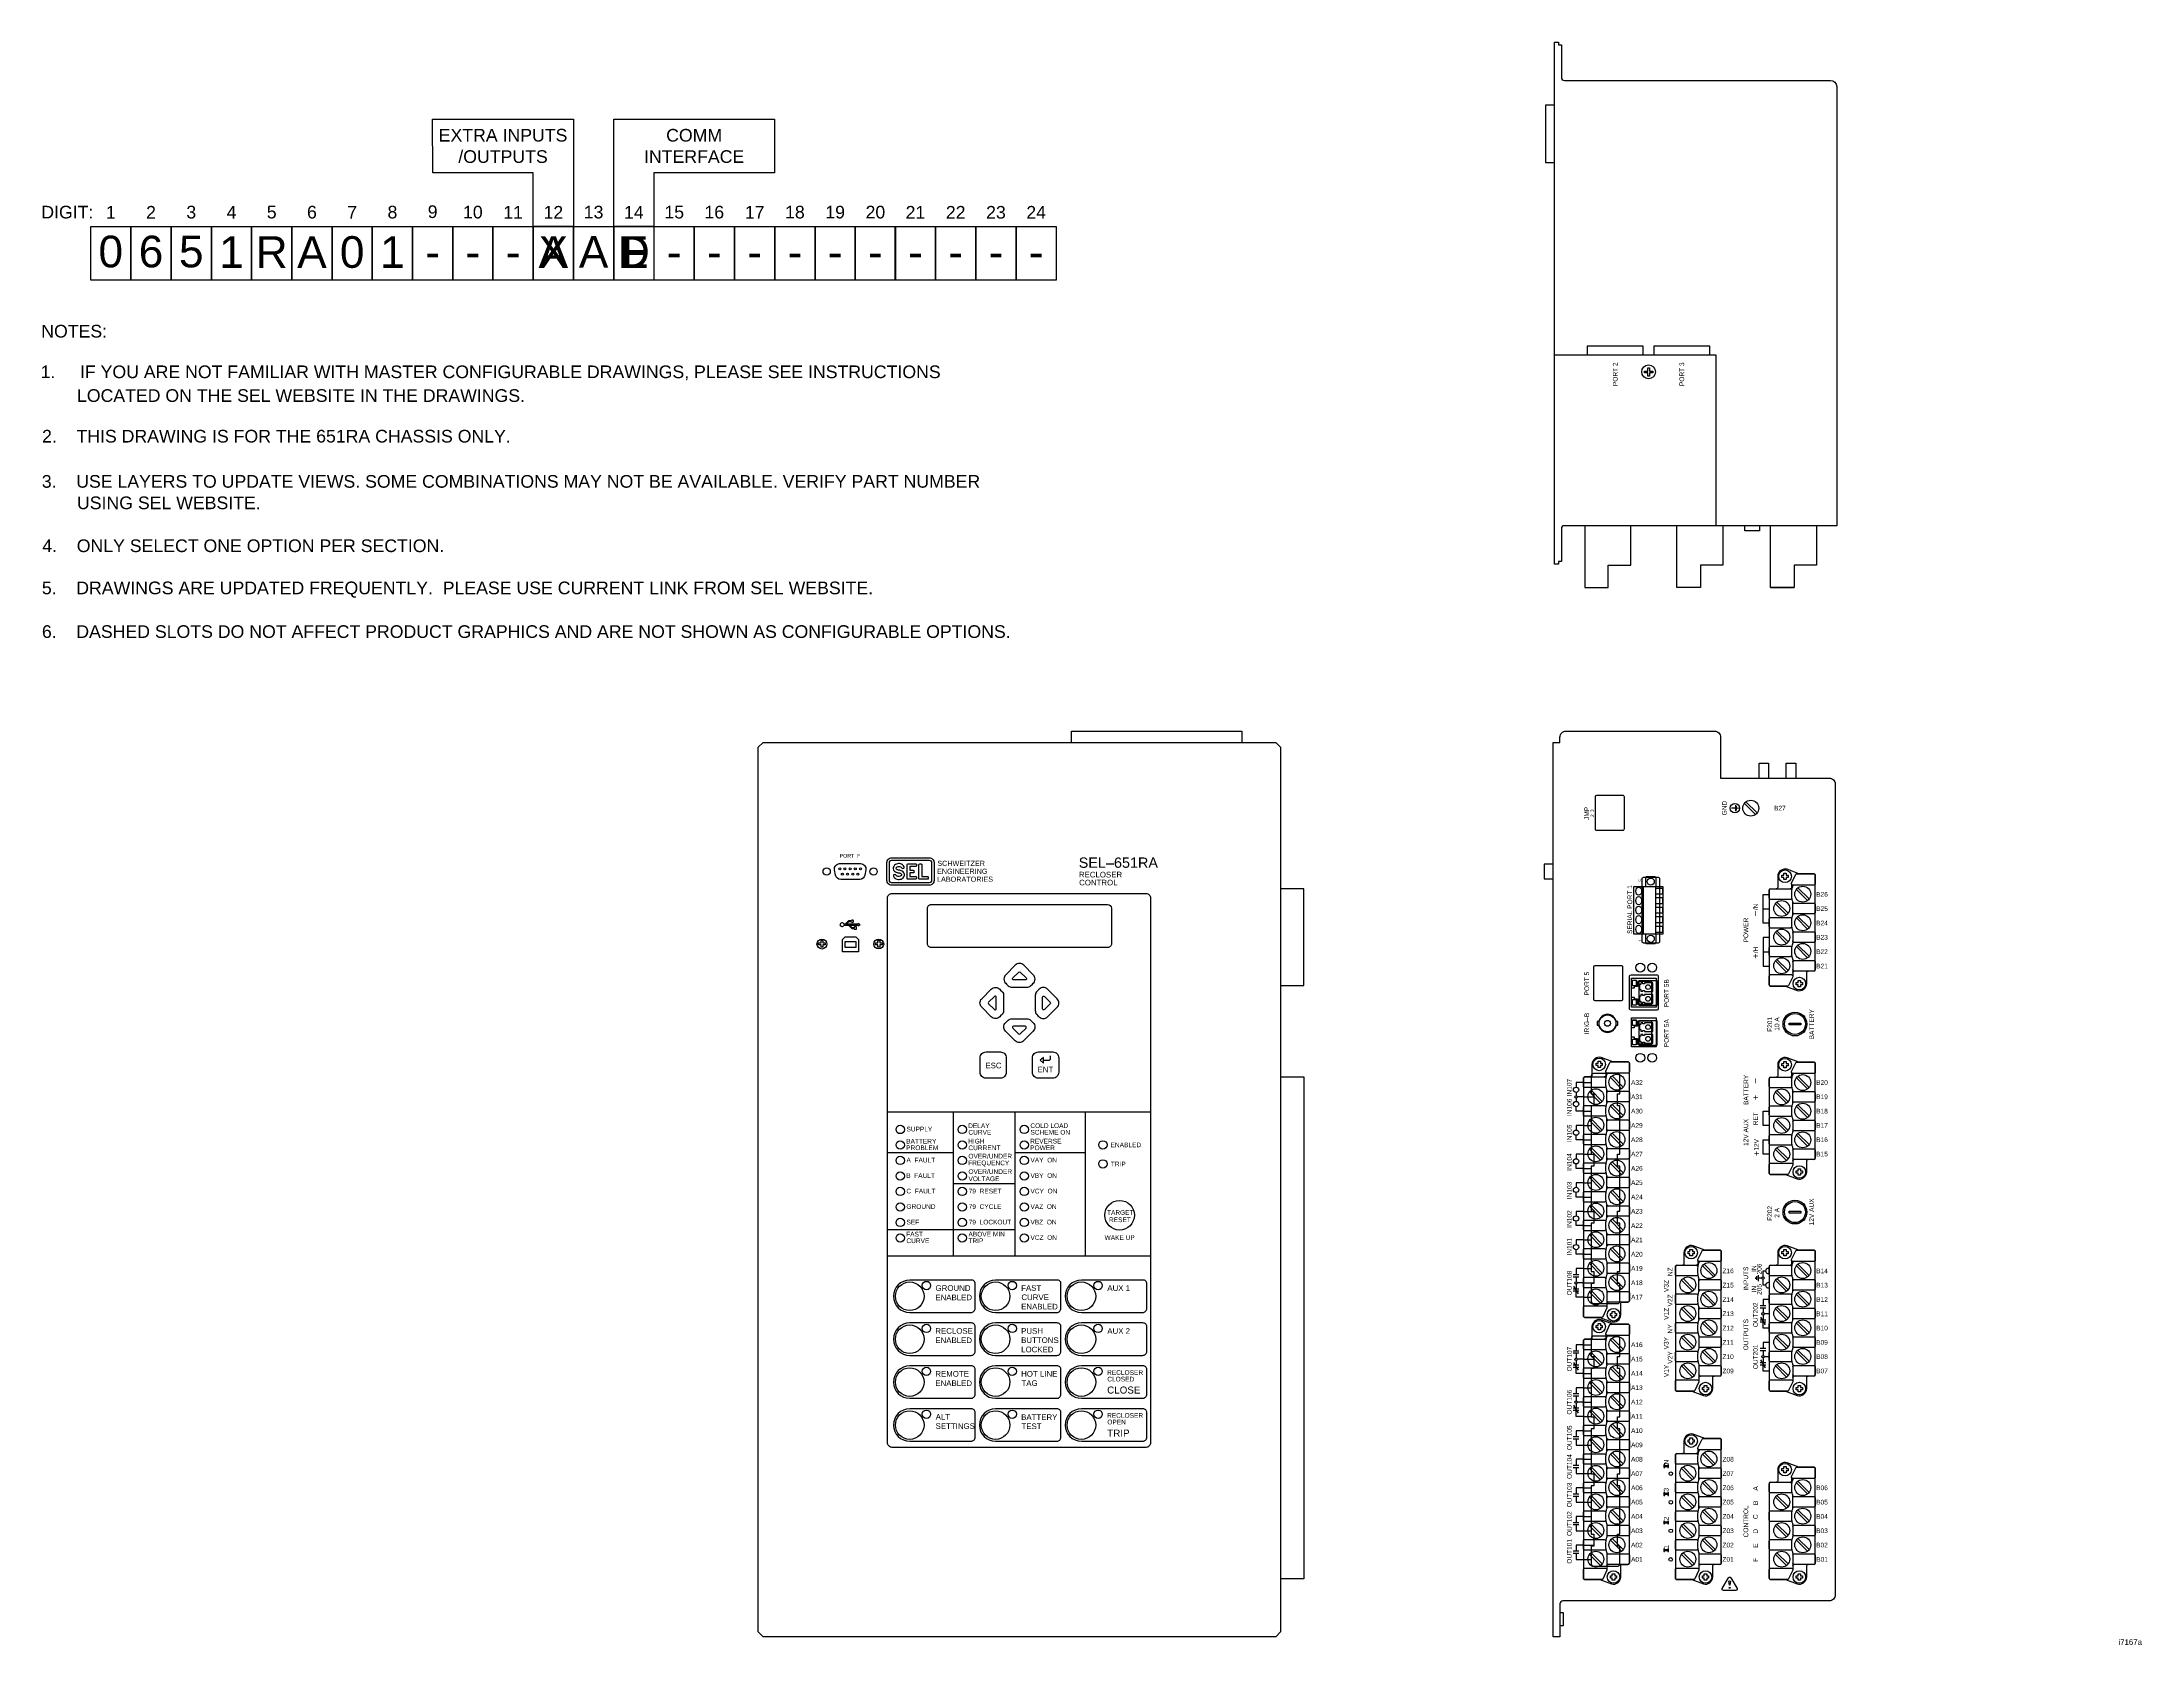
# Model space of a CAD drawing. Extents: x 3 to 47.1, y 1 to 34.6.
import ezdxf
from ezdxf.enums import TextEntityAlignment as Align

# ---------------------------------------------------------------- set-up
doc = ezdxf.new("R2010")
doc.units = 0
doc.header["$MEASUREMENT"] = 0
for name, color, linetype in [('1_0_____EXTRA_INPUTS-OUTPU', 7, 'CONTINUOUS'), ('1_1__X__NONE', 7, 'CONTINUOUS'), ('1_2__A___2__125_VDC____5__', 7, 'CONTINUOUS'), ('2_0_____COMMUNICATIONS_INT', 7, 'CONTINUOUS'), ('2_1__D___1__100BASE-FX__EI', 7, 'CONTINUOUS'), ('2_2__E___2__10-100BASE-T__', 7, 'CONTINUOUS'), ('2_3__F___2__100BASE-FX__EI', 7, 'CONTINUOUS'), ('2_4__L___1__10-100BASE-T__', 7, 'CONTINUOUS'), ('3_0_____DWG', 7, 'CONTINUOUS')]:
    doc.layers.add(name, color=color, linetype=linetype)
doc.styles.add('ARIAL', font='arial.ttf')

msp = doc.modelspace()

# ---------------------------------------------------------------- linework, layer by layer
at = {"layer": '1_0_____EXTRA_INPUTS-OUTPU'}
msp.add_lwpolyline([(4.036, 30.75), (4.879, 30.75), (4.879, 29.625), (4.036, 29.625)], close=True, dxfattribs=at)
at = {"layer": '1_1__X__NONE'}
for points in [[(35.341, 12.793), (35.507, 12.793)], [(35.341, 12.493), (35.557, 12.493)], [(35.341, 12.193), (35.507, 12.193)], [(35.341, 11.893), (35.507, 11.893)], [(35.341, 11.593), (35.507, 11.593)], [(35.341, 11.293), (35.507, 11.293)], [(35.341, 10.993), (35.507, 10.993)], [(35.341, 10.693), (35.507, 10.693)], [(35.341, 10.393), (35.507, 10.393)], [(35.341, 10.093), (35.557, 10.093)], [(35.341, 9.793), (35.507, 9.793)], [(35.341, 9.493), (35.507, 9.493)], [(35.341, 9.193), (35.507, 9.193)], [(35.341, 8.893), (35.507, 8.893)], [(35.341, 8.593), (35.557, 8.593)], [(35.341, 8.293), (35.507, 8.293)], [(35.341, 7.293), (35.507, 7.293)], [(35.341, 6.993), (35.557, 6.993)], [(35.341, 6.693), (35.507, 6.693)], [(35.341, 6.393), (35.507, 6.393)], [(35.341, 6.093), (35.507, 6.093)], [(35.341, 5.793), (35.507, 5.793)], [(35.341, 5.493), (35.507, 5.493)], [(35.341, 5.193), (35.507, 5.193)], [(35.341, 4.893), (35.507, 4.893)], [(35.341, 4.593), (35.507, 4.593)], [(35.341, 4.293), (35.507, 4.293)], [(35.341, 3.993), (35.507, 3.993)], [(35.341, 3.693), (35.507, 3.693)], [(35.341, 3.393), (35.507, 3.393)], [(35.341, 3.093), (35.557, 3.093)], [(35.341, 2.793), (35.507, 2.793)]]:
    msp.add_lwpolyline(points, dxfattribs=at)
for points in [[(35.507, 12.558), (35.557, 12.558), (35.557, 12.308), (35.507, 12.308), (35.507, 11.292), (35.557, 11.292), (35.557, 11.042), (35.507, 11.042), (35.507, 10.098), (35.557, 10.098), (35.557, 9.847), (35.507, 9.847), (35.507, 8.832), (35.557, 8.832), (35.557, 8.582), (35.507, 8.582), (35.507, 8.211), (35.508, 8.203), (35.509, 8.194), (35.512, 8.186), (35.517, 8.179), (35.522, 8.172), (35.529, 8.167), (35.537, 8.162), (35.545, 8.159), (35.554, 8.158), (35.564, 8.158), (36.056, 8.158), (36.064, 8.158), (36.073, 8.16), (36.081, 8.163), (36.088, 8.168), (36.094, 8.174), (36.1, 8.181), (36.104, 8.188), (36.106, 8.197), (36.108, 8.206), (36.108, 8.216), (36.108, 8.582), (36.108, 8.582), (36.057, 8.582), (36.057, 8.832), (36.108, 8.832), (36.107, 9.847), (36.057, 9.847), (36.057, 10.098), (36.108, 10.098), (36.108, 11.042), (36.057, 11.042), (36.057, 11.292), (36.108, 11.292), (36.108, 12.308), (36.057, 12.308), (36.057, 12.558), (36.107, 12.558), (36.108, 12.929), (36.107, 12.937), (36.106, 12.946), (36.103, 12.954), (36.098, 12.961), (36.093, 12.968), (36.086, 12.973), (36.078, 12.978), (36.07, 12.981), (36.061, 12.982), (35.559, 12.982), (35.551, 12.982), (35.542, 12.98), (35.534, 12.977), (35.527, 12.972), (35.521, 12.966), (35.515, 12.959), (35.511, 12.952), (35.509, 12.943), (35.507, 12.934), (35.507, 12.558)], [(35.507, 7.051), (35.557, 7.051), (35.557, 6.801), (35.507, 6.801), (35.507, 5.785), (35.557, 5.785), (35.557, 5.535), (35.507, 5.535), (35.507, 4.591), (35.557, 4.591), (35.557, 4.34), (35.507, 4.34), (35.507, 3.325), (35.557, 3.325), (35.557, 3.075), (35.507, 3.075), (35.507, 2.704), (35.508, 2.696), (35.509, 2.687), (35.512, 2.679), (35.517, 2.671), (35.522, 2.665), (35.529, 2.659), (35.537, 2.655), (35.545, 2.652), (35.554, 2.651), (35.564, 2.651), (36.056, 2.651), (36.064, 2.651), (36.073, 2.653), (36.081, 2.656), (36.088, 2.661), (36.094, 2.667), (36.1, 2.674), (36.104, 2.681), (36.106, 2.69), (36.108, 2.699), (36.108, 2.709), (36.108, 3.075), (36.108, 3.075), (36.057, 3.075), (36.057, 3.325), (36.108, 3.325), (36.107, 4.34), (36.057, 4.34), (36.057, 4.591), (36.108, 4.591), (36.108, 5.535), (36.057, 5.535), (36.057, 5.785), (36.108, 5.785), (36.108, 6.801), (36.057, 6.801), (36.057, 7.051), (36.107, 7.051), (36.108, 7.422), (36.107, 7.43), (36.106, 7.439), (36.103, 7.447), (36.098, 7.454), (36.093, 7.461), (36.086, 7.466), (36.078, 7.471), (36.07, 7.474), (36.061, 7.475), (35.559, 7.475), (35.551, 7.475), (35.542, 7.473), (35.534, 7.469), (35.527, 7.465), (35.521, 7.459), (35.515, 7.452), (35.511, 7.444), (35.509, 7.436), (35.507, 7.427), (35.507, 7.051)]]:
    msp.add_lwpolyline(points, close=True, dxfattribs=at)
at = {"layer": '1_2__A___2__125_VDC____5__'}
for points in [[(35.369, 24.478), (35.369, 23.173), (35.864, 23.173), (35.864, 23.648), (36.333, 23.648), (36.333, 24.473)], [(35.835, 12.989), (35.835, 12.972)], [(35.91, 12.9), (36.144, 12.666)], [(35.944, 12.934), (36.178, 12.7)], [(35.469, 12.6), (35.703, 12.365)], [(35.503, 12.633), (35.737, 12.399)], [(35.836, 12.373), (35.836, 12.628)], [(35.944, 12.334), (36.178, 12.1)], [(35.469, 12), (35.703, 11.765)], [(35.503, 12.033), (35.737, 11.799)], [(35.836, 11.773), (35.836, 12.028)], [(35.91, 12.3), (36.144, 12.066)], [(35.91, 11.7), (36.144, 11.466)], [(35.944, 11.734), (36.178, 11.5)], [(35.469, 11.4), (35.703, 11.165)], [(35.503, 11.433), (35.737, 11.199)], [(35.836, 11.173), (35.836, 11.428)], [(35.91, 11.1), (36.144, 10.866)], [(35.944, 11.134), (36.178, 10.9)], [(35.469, 10.8), (35.703, 10.565)], [(35.503, 10.833), (35.737, 10.599)], [(35.836, 10.573), (35.836, 10.828)], [(35.469, 10.2), (35.703, 9.965)], [(35.503, 10.233), (35.737, 9.999)], [(35.836, 9.973), (35.836, 10.228)], [(35.91, 10.5), (36.144, 10.266)], [(35.944, 10.534), (36.178, 10.3)], [(35.91, 9.9), (36.144, 9.666)], [(35.944, 9.934), (36.178, 9.7)], [(35.469, 9.6), (35.703, 9.365)], [(35.503, 9.633), (35.737, 9.399)], [(35.836, 9.373), (35.836, 9.628)], [(35.91, 9.3), (36.144, 9.066)], [(35.944, 9.334), (36.178, 9.1)], [(35.469, 9), (35.703, 8.765)], [(35.503, 9.033), (35.737, 8.799)], [(35.836, 9.028), (35.836, 8.772)], [(35.469, 8.399), (35.703, 8.165)], [(35.503, 8.432), (35.737, 8.198)], [(35.91, 8.7), (36.144, 8.465)], [(35.944, 8.733), (36.178, 8.499)], [(35.835, 7.489), (35.835, 7.472)], [(35.469, 7.1), (35.703, 6.865)], [(35.503, 7.133), (35.737, 6.899)], [(35.836, 6.873), (35.836, 7.128)], [(35.91, 7.4), (36.144, 7.166)], [(35.944, 7.434), (36.178, 7.2)], [(35.91, 6.8), (36.144, 6.566)], [(35.944, 6.834), (36.178, 6.6)], [(35.469, 6.5), (35.703, 6.265)], [(35.503, 6.533), (35.737, 6.299)], [(35.836, 6.273), (35.836, 6.528)], [(35.91, 6.2), (36.144, 5.966)], [(35.944, 6.234), (36.178, 6)], [(35.469, 5.9), (35.703, 5.665)], [(35.503, 5.933), (35.737, 5.699)], [(35.836, 5.673), (35.836, 5.928)], [(35.469, 5.3), (35.703, 5.065)], [(35.503, 5.333), (35.737, 5.099)], [(35.836, 5.073), (35.836, 5.328)], [(35.91, 5.6), (36.144, 5.366)], [(35.944, 5.634), (36.178, 5.4)], [(35.91, 5), (36.144, 4.766)], [(35.944, 5.034), (36.178, 4.8)], [(35.469, 4.7), (35.703, 4.465)], [(35.503, 4.733), (35.737, 4.499)], [(35.836, 4.473), (35.836, 4.728)], [(35.944, 4.434), (36.178, 4.2)], [(35.469, 4.1), (35.703, 3.865)], [(35.503, 4.133), (35.737, 3.899)], [(35.836, 3.873), (35.836, 4.128)], [(35.91, 4.4), (36.144, 4.166)], [(35.503, 3.533), (35.737, 3.299)], [(35.836, 3.528), (35.836, 3.272)], [(35.91, 3.8), (36.144, 3.566)], [(35.944, 3.834), (36.178, 3.6)], [(35.469, 3.5), (35.703, 3.265)], [(35.91, 3.2), (36.144, 2.965)], [(35.944, 3.233), (36.178, 2.999)], [(35.469, 2.899), (35.703, 2.665)], [(35.503, 2.932), (35.737, 2.698)]]:
    msp.add_lwpolyline(points, dxfattribs=at)
for points in [[(36.275, 8.188, 0.414213), (36.305, 8.218), (36.305, 13.2, 0.414214), (36.275, 13.23), (35.962, 13.23), (35.717, 13.32, 0.480048), (35.519, 13.175), (35.519, 12.941, -0.414214), (35.489, 12.911), (35.371, 12.911, 0.414212), (35.341, 12.881), (35.341, 12.881), (35.341, 7.9, 0.414215), (35.371, 7.87), (35.684, 7.87), (35.928, 7.779, 0.47859), (36.127, 7.924), (36.127, 8.158, -0.414214), (36.157, 8.188)], [(36.305, 13.203), (36.305, 13.019, -0.414214), (36.275, 12.989), (35.838, 12.989, -0.390527), (35.81, 13.019), (35.81, 13.031), (35.899, 13.217, -0.241514), (35.919, 13.23), (36.275, 13.23, -0.422157)], [(36.275, 2.688, 0.414213), (36.305, 2.718), (36.305, 7.7, 0.414214), (36.275, 7.73), (35.962, 7.73), (35.717, 7.82, 0.480048), (35.519, 7.675), (35.519, 7.441, -0.414214), (35.489, 7.411), (35.371, 7.411, 0.414212), (35.341, 7.381), (35.341, 7.381), (35.341, 2.4, 0.414215), (35.371, 2.37), (35.684, 2.37), (35.928, 2.279, 0.47859), (36.127, 2.424), (36.127, 2.658, -0.414214), (36.157, 2.688)], [(36.305, 7.703), (36.305, 7.519, -0.414214), (36.275, 7.489), (35.838, 7.489, -0.390527), (35.81, 7.519), (35.81, 7.531), (35.899, 7.717, -0.241514), (35.919, 7.73), (36.275, 7.73, -0.422157)]]:
    msp.add_lwpolyline(points, format="xyb", close=True, dxfattribs=at)
for points in [[(35.648, 13.15), (35.608, 13.15), (35.608, 13.2), (35.648, 13.2), (35.648, 13.24), (35.698, 13.24), (35.698, 13.2), (35.738, 13.2), (35.738, 13.15), (35.698, 13.15), (35.698, 13.11), (35.648, 13.11)], [(35.948, 7.9), (35.908, 7.9), (35.908, 7.95), (35.948, 7.95), (35.948, 7.99), (35.998, 7.99), (35.998, 7.95), (36.038, 7.95), (36.038, 7.9), (35.998, 7.9), (35.998, 7.86), (35.948, 7.86)], [(35.648, 7.65), (35.608, 7.65), (35.608, 7.7), (35.648, 7.7), (35.648, 7.74), (35.698, 7.74), (35.698, 7.7), (35.738, 7.7), (35.738, 7.65), (35.698, 7.65), (35.698, 7.61), (35.648, 7.61)], [(35.948, 2.4), (35.908, 2.4), (35.908, 2.45), (35.948, 2.45), (35.948, 2.49), (35.998, 2.49), (35.998, 2.45), (36.038, 2.45), (36.038, 2.4), (35.998, 2.4), (35.998, 2.36), (35.948, 2.36)]]:
    msp.add_lwpolyline(points, close=True, dxfattribs=at)
for points in [[(35.809, 12.726), (35.809, 12.718, -0.414214), (35.779, 12.688), (35.371, 12.688, -0.414214), (35.341, 12.718), (35.341, 12.881, -0.414214), (35.371, 12.911), (35.779, 12.911, -0.414214), (35.809, 12.881), (35.809, 12.874)], [(35.81, 13.019), (35.81, 12.941, -0.414214), (35.78, 12.911)], [(35.858, 12.989, 0.127742), (35.842, 12.981, 0.081668), (35.832, 12.965, 0.0591), (35.813, 12.901, 0.034646), (35.806, 12.8, 0.03436), (35.813, 12.699, 0.0591), (35.832, 12.636, 0.081668), (35.842, 12.62, 0.191033), (35.866, 12.611)], [(35.866, 12.389, 0.191033), (35.842, 12.381, 0.081668), (35.832, 12.365, 0.0591), (35.813, 12.301, 0.034646), (35.806, 12.2, 0.03436), (35.813, 12.099, 0.0591), (35.832, 12.036, 0.081668), (35.842, 12.02, 0.191033), (35.866, 12.011)], [(35.836, 12.581, -0.414214), (35.866, 12.611), (36.275, 12.611, -0.414214), (36.305, 12.581), (36.305, 12.419, -0.414214), (36.275, 12.389), (35.866, 12.389, -0.414214), (35.836, 12.419)], [(35.809, 12.126), (35.809, 12.118, -0.414214), (35.779, 12.088), (35.371, 12.088, -0.414214), (35.341, 12.118), (35.341, 12.281, -0.414214), (35.371, 12.311), (35.779, 12.311, -0.414214), (35.809, 12.281), (35.809, 12.274)], [(35.836, 11.981, -0.414214), (35.866, 12.011), (36.275, 12.011, -0.414214), (36.305, 11.981), (36.305, 11.819, -0.414214), (36.275, 11.789), (35.866, 11.789, -0.414214), (35.836, 11.819)], [(35.809, 11.526), (35.809, 11.518, -0.414214), (35.779, 11.488), (35.371, 11.488, -0.414214), (35.341, 11.518), (35.341, 11.681, -0.414214), (35.371, 11.711), (35.779, 11.711, -0.414214), (35.809, 11.681), (35.809, 11.674)], [(35.866, 11.789, 0.191033), (35.842, 11.781, 0.081668), (35.832, 11.765, 0.0591), (35.813, 11.701, 0.034646), (35.806, 11.6, 0.03436), (35.813, 11.499, 0.0591), (35.832, 11.436, 0.081668), (35.842, 11.42, 0.191033), (35.866, 11.411)], [(35.809, 10.926), (35.809, 10.918, -0.414214), (35.779, 10.888), (35.371, 10.888, -0.414214), (35.341, 10.918), (35.341, 11.081, -0.414214), (35.371, 11.111), (35.779, 11.111, -0.414214), (35.809, 11.081), (35.809, 11.074)], [(35.866, 11.189, 0.191033), (35.842, 11.181, 0.081668), (35.832, 11.165, 0.0591), (35.813, 11.101, 0.034646), (35.806, 11, 0.03436), (35.813, 10.899, 0.0591), (35.832, 10.836, 0.081668), (35.842, 10.82, 0.191033), (35.866, 10.811)], [(35.836, 11.381, -0.414214), (35.866, 11.411), (36.275, 11.411, -0.414214), (36.305, 11.381), (36.305, 11.219, -0.414214), (36.275, 11.189), (35.866, 11.189, -0.414214), (35.836, 11.219)], [(35.866, 10.589, 0.191033), (35.842, 10.581, 0.081668), (35.832, 10.565, 0.0591), (35.813, 10.501, 0.034646), (35.806, 10.4, 0.03436), (35.813, 10.299, 0.0591), (35.832, 10.236, 0.081668), (35.842, 10.22, 0.191033), (35.866, 10.211)], [(35.836, 10.781, -0.414214), (35.866, 10.811), (36.275, 10.811, -0.414214), (36.305, 10.781), (36.305, 10.619, -0.414214), (36.275, 10.589), (35.866, 10.589, -0.414214), (35.836, 10.619)], [(35.809, 10.326), (35.809, 10.318, -0.414214), (35.779, 10.288), (35.371, 10.288, -0.414214), (35.341, 10.318), (35.341, 10.481, -0.414214), (35.371, 10.511), (35.779, 10.511, -0.414214), (35.809, 10.481), (35.809, 10.474)], [(35.836, 10.181, -0.414214), (35.866, 10.211), (36.275, 10.211, -0.414214), (36.305, 10.181), (36.305, 10.019, -0.414214), (36.275, 9.989), (35.866, 9.989, -0.414214), (35.836, 10.019)], [(35.809, 9.726), (35.809, 9.718, -0.414214), (35.779, 9.688), (35.371, 9.688, -0.414214), (35.341, 9.718), (35.341, 9.881, -0.414214), (35.371, 9.911), (35.779, 9.911, -0.414214), (35.809, 9.881), (35.809, 9.874)], [(35.866, 9.989, 0.191033), (35.842, 9.981, 0.081668), (35.832, 9.965, 0.0591), (35.813, 9.901, 0.034646), (35.806, 9.8, 0.03436), (35.813, 9.699, 0.0591), (35.832, 9.636, 0.081668), (35.842, 9.62, 0.191033), (35.866, 9.611)], [(35.809, 9.126), (35.809, 9.118, -0.414214), (35.779, 9.088), (35.371, 9.088, -0.414214), (35.341, 9.118), (35.341, 9.281, -0.414214), (35.371, 9.311), (35.779, 9.311, -0.414214), (35.809, 9.281), (35.809, 9.274)], [(35.866, 9.389, 0.191033), (35.842, 9.381, 0.081668), (35.832, 9.365, 0.0591), (35.813, 9.301, 0.034646), (35.806, 9.2, 0.03436), (35.813, 9.099, 0.0591), (35.832, 9.035, 0.081668), (35.842, 9.02, 0.191033), (35.866, 9.011)], [(35.836, 9.581, -0.414214), (35.866, 9.611), (36.275, 9.611, -0.414214), (36.305, 9.581), (36.305, 9.419, -0.414214), (36.275, 9.389), (35.866, 9.389, -0.414214), (35.836, 9.419)], [(35.836, 8.981, -0.414214), (35.866, 9.011), (36.275, 9.011, -0.414214), (36.305, 8.981), (36.305, 8.819, -0.414214), (36.275, 8.789), (35.866, 8.789, -0.414214), (35.836, 8.819)], [(35.809, 8.525), (35.809, 8.518, -0.414214), (35.779, 8.488), (35.371, 8.488, -0.414214), (35.341, 8.518), (35.341, 8.68, -0.414214), (35.371, 8.71), (35.779, 8.71, -0.414214), (35.809, 8.68), (35.809, 8.674)], [(35.836, 8.427), (35.836, 8.069), (35.746, 7.883, -0.241986), (35.726, 7.87), (35.371, 7.87, -0.422157), (35.341, 7.897), (35.341, 8.081, -0.414214), (35.371, 8.111), (35.808, 8.111, -0.390527), (35.836, 8.081)], [(35.866, 8.789, 0.191033), (35.842, 8.78, 0.081668), (35.832, 8.764, 0.0591), (35.813, 8.701, 0.034646), (35.806, 8.599, 0.03436), (35.813, 8.498, 0.0591), (35.832, 8.435, 0.081668), (35.842, 8.419, 0.191033), (35.866, 8.411)], [(35.836, 8.381, -0.414214), (35.866, 8.411), (36.275, 8.411, -0.414214), (36.305, 8.381), (36.305, 8.218, -0.414214), (36.275, 8.188), (35.866, 8.188, -0.414214), (35.836, 8.218)], [(35.836, 8.158, -0.414214), (35.866, 8.188)], [(35.81, 7.519), (35.81, 7.441, -0.414214), (35.78, 7.411)], [(35.858, 7.489, 0.127742), (35.842, 7.481, 0.081668), (35.832, 7.465, 0.0591), (35.813, 7.401, 0.034646), (35.806, 7.3, 0.03436), (35.813, 7.199, 0.0591), (35.832, 7.136, 0.081668), (35.842, 7.12, 0.191033), (35.866, 7.111)], [(35.809, 7.226), (35.809, 7.218, -0.414214), (35.779, 7.188), (35.371, 7.188, -0.414214), (35.341, 7.218), (35.341, 7.381, -0.414214), (35.371, 7.411), (35.779, 7.411, -0.414214), (35.809, 7.381), (35.809, 7.374)], [(35.836, 7.081, -0.414214), (35.866, 7.111), (36.275, 7.111, -0.414214), (36.305, 7.081), (36.305, 6.919, -0.414214), (36.275, 6.889), (35.866, 6.889, -0.414214), (35.836, 6.919)], [(35.809, 6.626), (35.809, 6.618, -0.414214), (35.779, 6.588), (35.371, 6.588, -0.414214), (35.341, 6.618), (35.341, 6.781, -0.414214), (35.371, 6.811), (35.779, 6.811, -0.414214), (35.809, 6.781), (35.809, 6.774)], [(35.866, 6.889, 0.191033), (35.842, 6.881, 0.081668), (35.832, 6.865, 0.0591), (35.813, 6.801, 0.034646), (35.806, 6.7, 0.03436), (35.813, 6.599, 0.0591), (35.832, 6.536, 0.081668), (35.842, 6.52, 0.191033), (35.866, 6.511)], [(35.809, 6.026), (35.809, 6.018, -0.414214), (35.779, 5.988), (35.371, 5.988, -0.414214), (35.341, 6.018), (35.341, 6.181, -0.414214), (35.371, 6.211), (35.779, 6.211, -0.414214), (35.809, 6.181), (35.809, 6.174)], [(35.866, 6.289, 0.191033), (35.842, 6.281, 0.081668), (35.832, 6.265, 0.0591), (35.813, 6.201, 0.034646), (35.806, 6.1, 0.03436), (35.813, 5.999, 0.0591), (35.832, 5.936, 0.081668), (35.842, 5.92, 0.191033), (35.866, 5.911)], [(35.836, 6.481, -0.414214), (35.866, 6.511), (36.275, 6.511, -0.414214), (36.305, 6.481), (36.305, 6.319, -0.414214), (36.275, 6.289), (35.866, 6.289, -0.414214), (35.836, 6.319)], [(35.836, 5.881, -0.414214), (35.866, 5.911), (36.275, 5.911, -0.414214), (36.305, 5.881), (36.305, 5.719, -0.414214), (36.275, 5.689), (35.866, 5.689, -0.414214), (35.836, 5.719)], [(35.809, 5.426), (35.809, 5.418, -0.414214), (35.779, 5.388), (35.371, 5.388, -0.414214), (35.341, 5.418), (35.341, 5.581, -0.414214), (35.371, 5.611), (35.779, 5.611, -0.414214), (35.809, 5.581), (35.809, 5.574)], [(35.866, 5.689, 0.191033), (35.842, 5.681, 0.081668), (35.832, 5.665, 0.0591), (35.813, 5.601, 0.034646), (35.806, 5.5, 0.03436), (35.813, 5.399, 0.0591), (35.832, 5.336, 0.081668), (35.842, 5.32, 0.191033), (35.866, 5.311)], [(35.836, 5.281, -0.414214), (35.866, 5.311), (36.275, 5.311, -0.414214), (36.305, 5.281), (36.305, 5.119, -0.414214), (36.275, 5.089), (35.866, 5.089, -0.414214), (35.836, 5.119)], [(35.809, 4.826), (35.809, 4.818, -0.414214), (35.779, 4.788), (35.371, 4.788, -0.414214), (35.341, 4.818), (35.341, 4.981, -0.414214), (35.371, 5.011), (35.779, 5.011, -0.414214), (35.809, 4.981), (35.809, 4.974)], [(35.866, 5.089, 0.191033), (35.842, 5.081, 0.081668), (35.832, 5.065, 0.0591), (35.813, 5.001, 0.034646), (35.806, 4.9, 0.03436), (35.813, 4.799, 0.0591), (35.832, 4.736, 0.081668), (35.842, 4.72, 0.191033), (35.866, 4.711)], [(35.809, 4.226), (35.809, 4.218, -0.414214), (35.779, 4.188), (35.371, 4.188, -0.414214), (35.341, 4.218), (35.341, 4.381, -0.414214), (35.371, 4.411), (35.779, 4.411, -0.414214), (35.809, 4.381), (35.809, 4.374)], [(35.866, 4.489, 0.191033), (35.842, 4.481, 0.081668), (35.832, 4.465, 0.0591), (35.813, 4.401, 0.034646), (35.806, 4.3, 0.03436), (35.813, 4.199, 0.0591), (35.832, 4.136, 0.081668), (35.842, 4.12, 0.191033), (35.866, 4.111)], [(35.836, 4.681, -0.414214), (35.866, 4.711), (36.275, 4.711, -0.414214), (36.305, 4.681), (36.305, 4.519, -0.414214), (36.275, 4.489), (35.866, 4.489, -0.414214), (35.836, 4.519)], [(35.836, 4.081, -0.414214), (35.866, 4.111), (36.275, 4.111, -0.414214), (36.305, 4.081), (36.305, 3.919, -0.414214), (36.275, 3.889), (35.866, 3.889, -0.414214), (35.836, 3.919)], [(35.809, 3.626), (35.809, 3.618, -0.414214), (35.779, 3.588), (35.371, 3.588, -0.414214), (35.341, 3.618), (35.341, 3.781, -0.414214), (35.371, 3.811), (35.779, 3.811, -0.414214), (35.809, 3.781), (35.809, 3.774)], [(35.866, 3.889, 0.191033), (35.842, 3.881, 0.081668), (35.832, 3.865, 0.0591), (35.813, 3.801, 0.034646), (35.806, 3.7, 0.03436), (35.813, 3.599, 0.0591), (35.832, 3.536, 0.081668), (35.842, 3.52, 0.191033), (35.866, 3.511)], [(35.809, 3.025), (35.809, 3.018, -0.414214), (35.779, 2.988), (35.371, 2.988, -0.414214), (35.341, 3.018), (35.341, 3.18, -0.414214), (35.371, 3.21), (35.779, 3.21, -0.414214), (35.809, 3.18), (35.809, 3.174)], [(35.866, 3.289, 0.191033), (35.842, 3.28, 0.081668), (35.832, 3.264, 0.0591), (35.813, 3.201, 0.034646), (35.806, 3.099, 0.03436), (35.813, 2.998, 0.0591), (35.832, 2.935, 0.081668), (35.842, 2.919, 0.191033), (35.866, 2.911)], [(35.836, 3.481, -0.414214), (35.866, 3.511), (36.275, 3.511, -0.414214), (36.305, 3.481), (36.305, 3.319, -0.414214), (36.275, 3.289), (35.866, 3.289, -0.414214), (35.836, 3.319)], [(35.836, 2.927), (35.836, 2.569), (35.746, 2.383, -0.241986), (35.726, 2.37), (35.371, 2.37, -0.422157), (35.341, 2.397), (35.341, 2.581, -0.414214), (35.371, 2.611), (35.808, 2.611, -0.390527), (35.836, 2.581)], [(35.836, 2.881, -0.414214), (35.866, 2.911), (36.275, 2.911, -0.414214), (36.305, 2.881), (36.305, 2.718, -0.414214), (36.275, 2.688), (35.866, 2.688, -0.414214), (35.836, 2.718)], [(35.836, 2.658, -0.414214), (35.866, 2.688)]]:
    msp.add_lwpolyline(points, format="xyb", dxfattribs=at)
for centre, radius in [((35.673, 13.175), 0.132), ((36.044, 12.8), 0.167), ((35.603, 12.499), 0.167), ((36.044, 12.2), 0.167), ((35.603, 11.899), 0.167), ((35.603, 11.299), 0.167), ((36.044, 11.6), 0.167), ((36.044, 11), 0.167), ((35.603, 10.699), 0.167), ((35.603, 10.099), 0.167), ((36.044, 10.4), 0.167), ((36.044, 9.8), 0.167), ((35.603, 9.499), 0.167), ((36.044, 9.2), 0.167), ((35.603, 8.899), 0.167), ((35.603, 8.298), 0.167), ((36.044, 8.599), 0.167), ((35.973, 7.925), 0.132), ((35.673, 7.675), 0.132), ((35.603, 6.999), 0.167), ((36.044, 7.3), 0.167), ((36.044, 6.7), 0.167), ((35.603, 6.399), 0.167), ((36.044, 6.1), 0.167), ((35.603, 5.799), 0.167), ((35.603, 5.199), 0.167), ((36.044, 5.5), 0.167), ((36.044, 4.9), 0.167), ((35.603, 4.599), 0.167), ((36.044, 4.3), 0.167), ((35.603, 3.999), 0.167), ((35.603, 3.399), 0.167), ((36.044, 3.7), 0.167), ((36.044, 3.099), 0.167), ((35.603, 2.799), 0.167), ((35.973, 2.425), 0.132)]:
    msp.add_circle(centre, radius, dxfattribs=at)
at = {"layer": '2_0_____COMMUNICATIONS_INT'}
msp.add_lwpolyline([(4.036, 30.75), (4.879, 30.75), (4.879, 29.625), (4.036, 29.625)], close=True, dxfattribs=at)
at = {"layer": '2_1__D___1__100BASE-FX__EI'}
for points in [[(36.401, 15.909), (36.401, 16.909), (37.01, 16.909), (37.01, 15.909)], [(37.002, 16.874), (37.002, 16.744), (36.862, 16.744), (36.862, 16.874)], [(37.002, 16.674), (37.002, 16.544), (36.862, 16.544), (36.862, 16.674)], [(37.002, 16.474), (37.002, 16.344), (36.862, 16.344), (36.862, 16.474)], [(37.002, 16.274), (37.002, 16.144), (36.862, 16.144), (36.862, 16.274)], [(37.002, 16.074), (37.002, 15.944), (36.862, 15.944), (36.862, 16.074)], [(36.51, 13.574), (36.51, 14.094), (36.885, 14.094), (36.885, 13.574)]]:
    msp.add_lwpolyline(points, close=True, dxfattribs=at)
for points in [[(36.601, 15.909), (36.601, 16.909)], [(36.852, 16.909), (36.852, 15.909)], [(36.621, 13.867), (36.801, 13.867), (36.801, 14.047), (36.621, 14.047), (36.621, 14.025), (36.591, 14.025), (36.591, 14.045), (36.543, 14.045), (36.543, 14.01), (36.515, 14.01), (36.515, 13.905), (36.543, 13.905), (36.543, 13.87), (36.591, 13.87), (36.591, 13.889), (36.621, 13.889), (36.621, 13.867)], [(36.621, 13.621), (36.801, 13.621), (36.801, 13.801), (36.621, 13.801), (36.621, 13.779), (36.591, 13.779), (36.591, 13.799), (36.543, 13.799), (36.543, 13.764), (36.515, 13.764), (36.515, 13.659), (36.543, 13.659), (36.543, 13.624), (36.591, 13.624), (36.591, 13.643), (36.621, 13.643), (36.621, 13.621)]]:
    msp.add_lwpolyline(points, dxfattribs=at)
for points in [[(36.866, 16.911), (36.866, 17.08, 0.414214), (36.836, 17.11), (36.671, 17.11, 0.414214), (36.641, 17.08), (36.641, 16.91)], [(36.641, 15.908), (36.641, 15.739, 0.414214), (36.671, 15.709), (36.836, 15.709, 0.414214), (36.866, 15.739), (36.866, 15.909)]]:
    msp.add_lwpolyline(points, format="xyb", dxfattribs=at)
msp.add_lwpolyline([(36.91, 15.023), (36.91, 14.339, -0.414165), (36.88, 14.309), (36.34, 14.309, -0.414205), (36.31, 14.339), (36.31, 15.023, -0.414196), (36.34, 15.053), (36.88, 15.053, -0.414241)], format="xyb", close=True, dxfattribs=at)
for centre, radius in [((36.754, 17.009), 0.0749), ((36.754, 15.809), 0.0749), ((36.698, 13.957), 0.0499), ((36.698, 13.711), 0.0499)]:
    msp.add_circle(centre, radius, dxfattribs=at)
for centre in [(36.501, 16.809), (36.501, 16.609), (36.501, 16.409), (36.501, 16.209), (36.501, 16.009)]:
    msp.add_ellipse(centre, major_axis=(0, -0.0859), ratio=0.704024, dxfattribs=at)
at = {"layer": '2_2__E___2__10-100BASE-T__'}
for points in [[(36.401, 15.909), (36.401, 16.909), (37.01, 16.909), (37.01, 15.909)], [(37.002, 16.874), (37.002, 16.744), (36.862, 16.744), (36.862, 16.874)], [(37.002, 16.674), (37.002, 16.544), (36.862, 16.544), (36.862, 16.674)], [(37.002, 16.474), (37.002, 16.344), (36.862, 16.344), (36.862, 16.474)], [(37.002, 16.274), (37.002, 16.144), (36.862, 16.144), (36.862, 16.274)], [(37.002, 16.074), (37.002, 15.944), (36.862, 15.944), (36.862, 16.074)], [(36.87, 14.984), (36.87, 14.377), (36.35, 14.377), (36.35, 14.984)], [(36.368, 14.824), (36.368, 14.941), (36.447, 14.941), (36.447, 14.824)], [(36.368, 14.42), (36.368, 14.537), (36.447, 14.537), (36.447, 14.42)], [(36.35, 13.543), (36.35, 14.151), (36.87, 14.151), (36.87, 13.543)], [(36.368, 13.991), (36.368, 14.108), (36.447, 14.108), (36.447, 13.991)], [(36.368, 13.587), (36.368, 13.704), (36.447, 13.704), (36.447, 13.587)]]:
    msp.add_lwpolyline(points, close=True, dxfattribs=at)
for points in [[(36.601, 15.909), (36.601, 16.909)], [(36.852, 16.909), (36.852, 15.909)], [(36.351, 14.586), (36.406, 14.586), (36.406, 14.548), (36.479, 14.548), (36.479, 14.436), (36.774, 14.436), (36.774, 14.914), (36.479, 14.914), (36.479, 14.812), (36.406, 14.812), (36.406, 14.775), (36.35, 14.775)], [(36.351, 13.753), (36.406, 13.753), (36.406, 13.715), (36.479, 13.715), (36.479, 13.603), (36.774, 13.603), (36.774, 14.081), (36.479, 14.081), (36.479, 13.979), (36.406, 13.979), (36.406, 13.942), (36.35, 13.942)]]:
    msp.add_lwpolyline(points, dxfattribs=at)
for points in [[(36.866, 16.911), (36.866, 17.08, 0.414214), (36.836, 17.11), (36.671, 17.11, 0.414214), (36.641, 17.08), (36.641, 16.91)], [(36.641, 15.908), (36.641, 15.739, 0.414214), (36.671, 15.709), (36.836, 15.709, 0.414214), (36.866, 15.739), (36.866, 15.909)]]:
    msp.add_lwpolyline(points, format="xyb", dxfattribs=at)
for centre in [(36.754, 17.009), (36.754, 15.809)]:
    msp.add_circle(centre, 0.0749, dxfattribs=at)
for centre in [(36.501, 16.809), (36.501, 16.609), (36.501, 16.409), (36.501, 16.209), (36.501, 16.009)]:
    msp.add_ellipse(centre, major_axis=(0, -0.0859), ratio=0.704024, dxfattribs=at)
at = {"layer": '2_3__F___2__100BASE-FX__EI'}
for points in [[(36.401, 15.909), (36.401, 16.909), (37.01, 16.909), (37.01, 15.909)], [(37.002, 16.874), (37.002, 16.744), (36.862, 16.744), (36.862, 16.874)], [(37.002, 16.674), (37.002, 16.544), (36.862, 16.544), (36.862, 16.674)], [(37.002, 16.474), (37.002, 16.344), (36.862, 16.344), (36.862, 16.474)], [(37.002, 16.274), (37.002, 16.144), (36.862, 16.144), (36.862, 16.274)], [(37.002, 16.074), (37.002, 15.944), (36.862, 15.944), (36.862, 16.074)], [(36.51, 14.413), (36.51, 14.933), (36.885, 14.933), (36.885, 14.413)], [(36.51, 13.574), (36.51, 14.094), (36.885, 14.094), (36.885, 13.574)]]:
    msp.add_lwpolyline(points, close=True, dxfattribs=at)
for points in [[(36.601, 15.909), (36.601, 16.909)], [(36.852, 16.909), (36.852, 15.909)], [(36.621, 14.706), (36.801, 14.706), (36.801, 14.886), (36.621, 14.886), (36.621, 14.864), (36.591, 14.864), (36.591, 14.884), (36.543, 14.884), (36.543, 14.849), (36.515, 14.849), (36.515, 14.744), (36.543, 14.744), (36.543, 14.709), (36.591, 14.709), (36.591, 14.728), (36.621, 14.728), (36.621, 14.706)], [(36.621, 14.46), (36.801, 14.46), (36.801, 14.64), (36.621, 14.64), (36.621, 14.618), (36.591, 14.618), (36.591, 14.638), (36.543, 14.638), (36.543, 14.603), (36.515, 14.603), (36.515, 14.498), (36.543, 14.498), (36.543, 14.463), (36.591, 14.463), (36.591, 14.482), (36.621, 14.482), (36.621, 14.46)], [(36.621, 13.867), (36.801, 13.867), (36.801, 14.047), (36.621, 14.047), (36.621, 14.025), (36.591, 14.025), (36.591, 14.045), (36.543, 14.045), (36.543, 14.01), (36.515, 14.01), (36.515, 13.905), (36.543, 13.905), (36.543, 13.87), (36.591, 13.87), (36.591, 13.889), (36.621, 13.889), (36.621, 13.867)], [(36.621, 13.621), (36.801, 13.621), (36.801, 13.801), (36.621, 13.801), (36.621, 13.779), (36.591, 13.779), (36.591, 13.799), (36.543, 13.799), (36.543, 13.764), (36.515, 13.764), (36.515, 13.659), (36.543, 13.659), (36.543, 13.624), (36.591, 13.624), (36.591, 13.643), (36.621, 13.643), (36.621, 13.621)]]:
    msp.add_lwpolyline(points, dxfattribs=at)
for points in [[(36.866, 16.911), (36.866, 17.08, 0.414214), (36.836, 17.11), (36.671, 17.11, 0.414214), (36.641, 17.08), (36.641, 16.91)], [(36.641, 15.908), (36.641, 15.739, 0.414214), (36.671, 15.709), (36.836, 15.709, 0.414214), (36.866, 15.739), (36.866, 15.909)]]:
    msp.add_lwpolyline(points, format="xyb", dxfattribs=at)
for centre, radius in [((36.754, 17.009), 0.0749), ((36.754, 15.809), 0.0749), ((36.698, 14.796), 0.0499), ((36.698, 14.55), 0.0499), ((36.698, 13.957), 0.0499), ((36.698, 13.711), 0.0499)]:
    msp.add_circle(centre, radius, dxfattribs=at)
for centre in [(36.501, 16.809), (36.501, 16.609), (36.501, 16.409), (36.501, 16.209), (36.501, 16.009)]:
    msp.add_ellipse(centre, major_axis=(0, -0.0859), ratio=0.704024, dxfattribs=at)
at = {"layer": '2_4__L___1__10-100BASE-T__'}
msp.add_lwpolyline([(36.574, 15.752), (36.574, 17.067, -0.437197), (36.604, 17.1), (36.909, 17.1, -0.437198), (36.939, 17.067), (36.939, 15.752, -0.437197), (36.909, 15.72), (36.604, 15.72, -0.437198)], format="xyb", close=True, dxfattribs=at)
for points in [[(36.51, 14.413), (36.51, 14.933), (36.885, 14.933), (36.885, 14.413)], [(36.35, 13.542), (36.35, 14.149), (36.87, 14.149), (36.87, 13.542)], [(36.368, 13.989), (36.368, 14.106), (36.447, 14.106), (36.447, 13.989)], [(36.368, 13.585), (36.368, 13.702), (36.447, 13.702), (36.447, 13.585)]]:
    msp.add_lwpolyline(points, close=True, dxfattribs=at)
for points in [[(36.621, 14.706), (36.801, 14.706), (36.801, 14.886), (36.621, 14.886), (36.621, 14.864), (36.591, 14.864), (36.591, 14.884), (36.543, 14.884), (36.543, 14.849), (36.515, 14.849), (36.515, 14.744), (36.543, 14.744), (36.543, 14.709), (36.591, 14.709), (36.591, 14.728), (36.621, 14.728), (36.621, 14.706)], [(36.621, 14.46), (36.801, 14.46), (36.801, 14.64), (36.621, 14.64), (36.621, 14.618), (36.591, 14.618), (36.591, 14.638), (36.543, 14.638), (36.543, 14.603), (36.515, 14.603), (36.515, 14.498), (36.543, 14.498), (36.543, 14.463), (36.591, 14.463), (36.591, 14.482), (36.621, 14.482), (36.621, 14.46)], [(36.351, 13.751), (36.406, 13.751), (36.406, 13.714), (36.479, 13.714), (36.479, 13.602), (36.774, 13.602), (36.774, 14.08), (36.479, 14.08), (36.479, 13.978), (36.406, 13.978), (36.406, 13.94), (36.35, 13.94)]]:
    msp.add_lwpolyline(points, dxfattribs=at)
for centre in [(36.698, 14.796), (36.698, 14.55)]:
    msp.add_circle(centre, 0.0499, dxfattribs=at)
at = {"layer": '3_0_____DWG'}
for points in [[(34.738, 34.616), (34.818, 34.616), (34.818, 34.559), (34.881, 34.559), (34.881, 33.872, 0.414214), (34.944, 33.809), (40.523, 33.809, -0.403913), (40.654, 33.683), (40.654, 24.473), (34.944, 24.473, 0.414214), (34.881, 24.41), (34.881, 23.723), (34.818, 23.723), (34.818, 23.666), (34.738, 23.666), (34.738, 34.616)], [(40.173, 15.133, 0.414213), (40.203, 15.163), (40.203, 17.145, 0.414214), (40.173, 17.175), (39.86, 17.175), (39.615, 17.266, 0.480048), (39.417, 17.121), (39.417, 16.887, -0.414214), (39.387, 16.857)], [(39.707, 16.672), (39.707, 16.664, -0.414214), (39.677, 16.634), (39.269, 16.634, -0.414214), (39.239, 16.664), (39.239, 16.827, -0.414214), (39.269, 16.857), (39.677, 16.857, -0.414214), (39.707, 16.827), (39.707, 16.82)], [(39.269, 16.857, 0.414212), (39.239, 16.827), (39.239, 14.846, 0.414215), (39.269, 14.816), (39.582, 14.816), (39.826, 14.725, 0.47859), (40.025, 14.87), (40.025, 15.103, -0.414214), (40.055, 15.133)], [(39.708, 16.964), (39.708, 16.887, -0.414214), (39.678, 16.857)], [(39.756, 16.934, 0.127742), (39.74, 16.926, 0.081668), (39.73, 16.911, 0.0591), (39.711, 16.847, 0.034646), (39.704, 16.745, 0.03436), (39.711, 16.645, 0.0591), (39.73, 16.581, 0.081668), (39.74, 16.565, 0.191033), (39.764, 16.557)], [(39.764, 16.335, 0.191033), (39.74, 16.326, 0.081668), (39.73, 16.311, 0.0591), (39.711, 16.247, 0.034646), (39.704, 16.145, 0.03436), (39.711, 16.045, 0.0591), (39.73, 15.981, 0.081668), (39.74, 15.965, 0.191033), (39.764, 15.957)], [(39.734, 16.527, -0.414214), (39.764, 16.557), (40.173, 16.557, -0.414214), (40.203, 16.527), (40.203, 16.364, -0.414214), (40.173, 16.334), (39.764, 16.334, -0.414214), (39.734, 16.364)], [(19.918, 16.097, -0.201862), (19.932, 16.092), (19.993, 16.031, 0.168101), (20.008, 16.025), (20.05, 16.025), (20.05, 16.009), (20.098, 16.009), (20.098, 16.057), (20.05, 16.057), (20.05, 16.041), (20.016, 16.041, -0.184177), (20, 16.047), (19.95, 16.097), (20.134, 16.097), (20.134, 16.081), (20.176, 16.105), (20.134, 16.129), (20.134, 16.113), (19.881, 16.113), (19.93, 16.162, -0.197185), (19.947, 16.169), (19.991, 16.169, 5.727361), (19.991, 16.185), (19.94, 16.185, 0.186912), (19.924, 16.178), (19.866, 16.12, -0.189963), (19.849, 16.113), (19.83, 16.113, 10.010016), (19.83, 16.097), (19.919, 16.097)], [(39.707, 16.072), (39.707, 16.064, -0.414214), (39.677, 16.034), (39.269, 16.034, -0.414214), (39.239, 16.064), (39.239, 16.227, -0.414214), (39.269, 16.257), (39.677, 16.257, -0.414214), (39.707, 16.227), (39.707, 16.22)], [(39.734, 15.927, -0.414214), (39.764, 15.957), (40.173, 15.957, -0.414214), (40.203, 15.927), (40.203, 15.764, -0.414214), (40.173, 15.734), (39.764, 15.734, -0.414214), (39.734, 15.764)], [(39.707, 15.471), (39.707, 15.463, -0.414214), (39.677, 15.433), (39.269, 15.433, -0.414214), (39.239, 15.463), (39.239, 15.626, -0.414214), (39.269, 15.656), (39.677, 15.656, -0.414214), (39.707, 15.626), (39.707, 15.619)], [(39.764, 15.734, 0.191033), (39.74, 15.725, 0.081668), (39.73, 15.71, 0.0591), (39.711, 15.646, 0.034646), (39.704, 15.545, 0.03436), (39.711, 15.444, 0.0591), (39.73, 15.38, 0.081668), (39.74, 15.365, 0.191033), (39.764, 15.356)], [(39.734, 15.373), (39.734, 15.014), (39.644, 14.828, -0.241986), (39.624, 14.816), (39.269, 14.816, -0.422157), (39.239, 14.842), (39.239, 15.027, -0.414214), (39.269, 15.057), (39.706, 15.057, -0.390527), (39.734, 15.027)], [(39.734, 15.326, -0.414214), (39.764, 15.356), (40.173, 15.356, -0.414214), (40.203, 15.326), (40.203, 15.163, -0.414214), (40.173, 15.133), (39.764, 15.133, -0.414214), (39.734, 15.163)], [(39.734, 15.103, -0.414214), (39.764, 15.133)], [(36.033, 14.073, 0.818181), (35.661, 14.073)], [(35.661, 13.998, 0.818759), (36.033, 13.998)], [(24.022, 13.262), (24.13, 13.262, 0.414214), (24.165, 13.297), (24.165, 13.354)], [(40.173, 11.181, 0.414213), (40.203, 11.211), (40.203, 13.193, 0.414214), (40.173, 13.223), (39.86, 13.223), (39.615, 13.314, 0.480048), (39.417, 13.169), (39.417, 12.935, -0.414214), (39.387, 12.905)], [(39.707, 12.72), (39.707, 12.712, -0.414214), (39.677, 12.682), (39.269, 12.682, -0.414214), (39.239, 12.712), (39.239, 12.875, -0.414214), (39.269, 12.905), (39.677, 12.905, -0.414214), (39.707, 12.875), (39.707, 12.868)], [(39.269, 12.905, 0.414212), (39.239, 12.875), (39.239, 10.894, 0.414215), (39.269, 10.864), (39.582, 10.864), (39.826, 10.773, 0.47859), (40.025, 10.918), (40.025, 11.151, -0.414214), (40.055, 11.181)], [(39.708, 13.012), (39.708, 12.935, -0.414214), (39.678, 12.905)], [(39.756, 12.982, 0.127742), (39.74, 12.974, 0.081668), (39.73, 12.959, 0.0591), (39.711, 12.895, 0.034646), (39.704, 12.793, 0.03436), (39.711, 12.693, 0.0591), (39.73, 12.629, 0.081668), (39.74, 12.613, 0.191033), (39.764, 12.605)], [(39.764, 12.383, 0.191033), (39.74, 12.374, 0.081668), (39.73, 12.359, 0.0591), (39.711, 12.295, 0.034646), (39.704, 12.193, 0.03436), (39.711, 12.093, 0.0591), (39.73, 12.029, 0.081668), (39.74, 12.013, 0.191033), (39.764, 12.005)], [(39.734, 12.575, -0.414214), (39.764, 12.605), (40.173, 12.605, -0.414214), (40.203, 12.575), (40.203, 12.412, -0.414214), (40.173, 12.382), (39.764, 12.382, -0.414214), (39.734, 12.412)], [(39.707, 12.12), (39.707, 12.112, -0.414214), (39.677, 12.082), (39.269, 12.082, -0.414214), (39.239, 12.112), (39.239, 12.275, -0.414214), (39.269, 12.305), (39.677, 12.305, -0.414214), (39.707, 12.275), (39.707, 12.268)], [(39.734, 11.975, -0.414214), (39.764, 12.005), (40.173, 12.005, -0.414214), (40.203, 11.975), (40.203, 11.812, -0.414214), (40.173, 11.782), (39.764, 11.782, -0.414214), (39.734, 11.812)], [(39.707, 11.519), (39.707, 11.511, -0.414214), (39.677, 11.481), (39.269, 11.481, -0.414214), (39.239, 11.511), (39.239, 11.674, -0.414214), (39.269, 11.704), (39.677, 11.704, -0.414214), (39.707, 11.674), (39.707, 11.667)], [(39.764, 11.782, 0.191033), (39.74, 11.773, 0.081668), (39.73, 11.758, 0.0591), (39.711, 11.694, 0.034646), (39.704, 11.593, 0.03436), (39.711, 11.492, 0.0591), (39.73, 11.428, 0.081668), (39.74, 11.413, 0.191033), (39.764, 11.404)], [(39.734, 11.421), (39.734, 11.062), (39.644, 10.877, -0.241986), (39.624, 10.864), (39.269, 10.864, -0.422157), (39.239, 10.89), (39.239, 11.075, -0.414214), (39.269, 11.105), (39.706, 11.105, -0.390527), (39.734, 11.075)], [(39.734, 11.374, -0.414214), (39.764, 11.404), (40.173, 11.404, -0.414214), (40.203, 11.374), (40.203, 11.211, -0.414214), (40.173, 11.181), (39.764, 11.181, -0.414214), (39.734, 11.211)], [(39.734, 11.151, -0.414214), (39.764, 11.181)], [(38.204, 6.639, 0.406612), (38.234, 6.668), (38.234, 9.25, 0.414214), (38.204, 9.28), (37.891, 9.28), (37.646, 9.371, 0.480048), (37.448, 9.226), (37.448, 8.992, -0.414214), (37.418, 8.962)], [(40.173, 6.639, 0.406612), (40.203, 6.668), (40.203, 9.25, 0.414214), (40.173, 9.28), (39.86, 9.28), (39.615, 9.371, 0.480048), (39.417, 9.226), (39.417, 8.992, -0.414214), (39.387, 8.962)], [(37.3, 8.962, 0.414211), (37.27, 8.932), (37.27, 6.351, 0.414215), (37.3, 6.321), (37.613, 6.321), (37.858, 6.23, 0.47859), (38.056, 6.375), (38.056, 6.609, -0.414214), (38.086, 6.639)], [(37.739, 8.777), (37.739, 8.769, -0.414214), (37.709, 8.739), (37.3, 8.739, -0.414214), (37.27, 8.769), (37.27, 8.932, -0.414214), (37.3, 8.962), (37.709, 8.962, -0.414214), (37.739, 8.932), (37.739, 8.925)], [(37.739, 9.069), (37.739, 8.992, -0.414214), (37.709, 8.962)], [(37.787, 9.039, 0.127742), (37.772, 9.031, 0.081668), (37.761, 9.016, 0.0591), (37.742, 8.952, 0.034646), (37.735, 8.851, 0.03436), (37.742, 8.75, 0.0591), (37.761, 8.686, 0.081668), (37.772, 8.67, 0.191033), (37.795, 8.662)], [(39.239, 8.893, 1.57017), (39.239, 8.794, -1.389788)], [(39.269, 8.962, 0.414211), (39.239, 8.932), (39.239, 6.351, 0.414215), (39.269, 6.321), (39.582, 6.321), (39.827, 6.23, 0.47859), (40.025, 6.375), (40.025, 6.609, -0.414214), (40.055, 6.639)], [(39.708, 8.777), (39.708, 8.769, -0.414214), (39.678, 8.739), (39.269, 8.739, -0.414214), (39.239, 8.769), (39.239, 8.932, -0.414214), (39.269, 8.962), (39.678, 8.962, -0.414214), (39.708, 8.932), (39.708, 8.925)], [(39.708, 9.069), (39.708, 8.992, -0.414214), (39.678, 8.962)], [(39.756, 9.039, 0.127742), (39.74, 9.031, 0.081668), (39.73, 9.016, 0.0591), (39.711, 8.952, 0.034646), (39.704, 8.851, 0.03436), (39.711, 8.75, 0.0591), (39.73, 8.686, 0.081668), (39.74, 8.67, 0.191033), (39.764, 8.662)], [(37.787, 8.439, 0.127742), (37.772, 8.432, 0.081668), (37.761, 8.416, 0.0591), (37.742, 8.352, 0.034646), (37.735, 8.251, 0.03436), (37.742, 8.15, 0.0591), (37.761, 8.086, 0.081668), (37.772, 8.071, 0.191033), (37.795, 8.062)], [(37.765, 8.632, -0.414214), (37.795, 8.662), (38.204, 8.662, -0.414214), (38.234, 8.632), (38.234, 8.469, -0.414214), (38.204, 8.439), (37.795, 8.439, -0.414214), (37.765, 8.469)], [(39.239, 8.593, 1.568614), (39.239, 8.494, 0.874856)], [(39.756, 8.439, 0.127742), (39.74, 8.432, 0.081668), (39.73, 8.416, 0.0591), (39.711, 8.352, 0.034646), (39.704, 8.251, 0.03436), (39.711, 8.15, 0.0591), (39.73, 8.086, 0.081668), (39.74, 8.071, 0.191033), (39.764, 8.062)], [(39.734, 8.632, -0.414214), (39.764, 8.662), (40.173, 8.662, -0.414214), (40.203, 8.632), (40.203, 8.469, -0.414214), (40.173, 8.439), (39.764, 8.439, -0.414214), (39.734, 8.469)], [(37.739, 8.177), (37.739, 8.169, -0.414214), (37.709, 8.139), (37.3, 8.139, -0.414214), (37.27, 8.169), (37.27, 8.332, -0.414214), (37.3, 8.362), (37.709, 8.362, -0.414214), (37.739, 8.332), (37.739, 8.325)], [(37.765, 8.032, -0.414214), (37.795, 8.062), (38.204, 8.062, -0.414214), (38.234, 8.032), (38.234, 7.869, -0.414214), (38.204, 7.839), (37.795, 7.839, -0.414214), (37.765, 7.869)], [(39.708, 8.177), (39.708, 8.169, -0.414214), (39.678, 8.139), (39.269, 8.139, -0.414214), (39.239, 8.169), (39.239, 8.332, -0.414214), (39.269, 8.362), (39.678, 8.362, -0.414214), (39.708, 8.332), (39.708, 8.325)], [(39.734, 8.032, -0.414214), (39.764, 8.062), (40.173, 8.062, -0.414214), (40.203, 8.032), (40.203, 7.869, -0.414214), (40.173, 7.839), (39.764, 7.839, -0.414214), (39.734, 7.869)], [(37.739, 7.577), (37.739, 7.569, -0.414214), (37.709, 7.539), (37.3, 7.539, -0.414214), (37.27, 7.569), (37.27, 7.732, -0.414214), (37.3, 7.762), (37.709, 7.762, -0.414214), (37.739, 7.732), (37.739, 7.725)], [(37.795, 7.84, 0.191033), (37.772, 7.832, 0.081668), (37.761, 7.816, 0.0591), (37.742, 7.752, 0.034646), (37.735, 7.651, 0.03436), (37.742, 7.55, 0.0591), (37.761, 7.486, 0.081668), (37.772, 7.471, 0.191033), (37.795, 7.462)], [(39.708, 7.577), (39.708, 7.569, -0.414214), (39.678, 7.539), (39.269, 7.539, -0.414214), (39.239, 7.569), (39.239, 7.732, -0.414214), (39.269, 7.762), (39.678, 7.762, -0.414214), (39.708, 7.732), (39.708, 7.725)], [(39.764, 7.84, 0.191033), (39.74, 7.832, 0.081668), (39.73, 7.816, 0.0591), (39.711, 7.752, 0.034646), (39.704, 7.651, 0.03436), (39.711, 7.55, 0.0591), (39.73, 7.486, 0.081668), (39.74, 7.471, 0.191033), (39.764, 7.462)], [(37.739, 6.976), (37.739, 6.968, -0.414214), (37.709, 6.938), (37.3, 6.938, -0.414214), (37.27, 6.968), (37.27, 7.131, -0.414214), (37.3, 7.161), (37.709, 7.161, -0.414214), (37.739, 7.131), (37.739, 7.125)], [(37.795, 7.239, 0.191033), (37.772, 7.231, 0.081668), (37.761, 7.215, 0.0591), (37.742, 7.152, 0.034646), (37.735, 7.05, 0.03436), (37.742, 6.949, 0.0591), (37.761, 6.886, 0.081668), (37.772, 6.87, 0.191033), (37.795, 6.861)], [(37.765, 7.432, -0.414214), (37.795, 7.462), (38.204, 7.462, -0.414214), (38.234, 7.432), (38.234, 7.269, -0.414214), (38.204, 7.239), (37.795, 7.239, -0.414214), (37.765, 7.269)], [(39.708, 6.976), (39.708, 6.968, -0.414214), (39.678, 6.938), (39.269, 6.938, -0.414214), (39.239, 6.968), (39.239, 7.131, -0.414214), (39.269, 7.161), (39.678, 7.161, -0.414214), (39.708, 7.131), (39.708, 7.125)], [(39.764, 7.239, 0.191033), (39.74, 7.231, 0.081668), (39.73, 7.215, 0.0591), (39.711, 7.152, 0.034646), (39.704, 7.05, 0.03436), (39.711, 6.949, 0.0591), (39.73, 6.886, 0.081668), (39.74, 6.87, 0.191033), (39.764, 6.861)], [(39.734, 7.432, -0.414214), (39.764, 7.462), (40.173, 7.462, -0.414214), (40.203, 7.432), (40.203, 7.269, -0.414214), (40.173, 7.239), (39.764, 7.239, -0.414214), (39.734, 7.269)], [(37.765, 6.878), (37.765, 6.52), (37.676, 6.334, -0.241986), (37.656, 6.321), (37.3, 6.321, -0.422157), (37.27, 6.348), (37.27, 6.532, -0.414214), (37.3, 6.562), (37.737, 6.562, -0.390527), (37.765, 6.532)], [(37.765, 6.831, -0.414214), (37.795, 6.861), (38.204, 6.861, -0.414214), (38.234, 6.831), (38.234, 6.669, -0.414214), (38.204, 6.639), (37.795, 6.639, -0.414214), (37.765, 6.669)], [(37.765, 6.609, -0.414214), (37.795, 6.639)], [(39.734, 6.878), (39.734, 6.52), (39.645, 6.334, -0.241986), (39.625, 6.321), (39.269, 6.321, -0.422157), (39.239, 6.348), (39.239, 6.532, -0.414214), (39.269, 6.562), (39.706, 6.562, -0.390527), (39.734, 6.532)], [(39.734, 6.831, -0.414214), (39.764, 6.861), (40.173, 6.861, -0.414214), (40.203, 6.831), (40.203, 6.669, -0.414214), (40.173, 6.639), (39.764, 6.639, -0.414214), (39.734, 6.669)], [(39.734, 6.609, -0.414214), (39.764, 6.639)], [(38.204, 2.688, 0.406612), (38.234, 2.718), (38.234, 5.3, 0.414214), (38.204, 5.33), (37.891, 5.33), (37.646, 5.421, 0.480048), (37.448, 5.276), (37.448, 5.042, -0.414214), (37.418, 5.012)], [(37.3, 5.012, 0.414211), (37.27, 4.982), (37.27, 2.401, 0.414215), (37.3, 2.371), (37.613, 2.371), (37.858, 2.28, 0.47859), (38.056, 2.425), (38.056, 2.658, -0.414214), (38.086, 2.688)], [(37.739, 4.827), (37.739, 4.819, -0.414214), (37.709, 4.789), (37.3, 4.789, -0.414214), (37.27, 4.819), (37.27, 4.982, -0.414214), (37.3, 5.012), (37.709, 5.012, -0.414214), (37.739, 4.982), (37.739, 4.975)], [(37.739, 5.119), (37.739, 5.042, -0.414214), (37.709, 5.012)], [(37.787, 5.089, 0.127742), (37.772, 5.081, 0.081668), (37.761, 5.066, 0.0591), (37.742, 5.002, 0.034646), (37.735, 4.9, 0.03436), (37.742, 4.8, 0.0591), (37.761, 4.736, 0.081668), (37.772, 4.72, 0.191033), (37.795, 4.712)], [(37.739, 4.227), (37.739, 4.219, -0.414214), (37.709, 4.189), (37.3, 4.189, -0.414214), (37.27, 4.219), (37.27, 4.382, -0.414214), (37.3, 4.412), (37.709, 4.412, -0.414214), (37.739, 4.382), (37.739, 4.375)], [(37.787, 4.489, 0.127742), (37.772, 4.481, 0.081668), (37.761, 4.466, 0.0591), (37.742, 4.402, 0.034646), (37.735, 4.301, 0.03436), (37.742, 4.2, 0.0591), (37.761, 4.136, 0.081668), (37.772, 4.121, 0.191033), (37.795, 4.112)], [(37.765, 4.682, -0.414214), (37.795, 4.712), (38.204, 4.712, -0.414214), (38.234, 4.682), (38.234, 4.519, -0.414214), (38.204, 4.489), (37.795, 4.489, -0.414214), (37.765, 4.519)], [(39.707, 4.227), (39.707, 4.219, -0.414214), (39.677, 4.189), (39.269, 4.189, -0.414214), (39.239, 4.219), (39.239, 4.382, -0.414214), (39.269, 4.412), (39.677, 4.412, -0.414214), (39.707, 4.382), (39.707, 4.375)], [(39.269, 4.412, 0.414212), (39.239, 4.382), (39.239, 2.401, 0.414215), (39.269, 2.371), (39.582, 2.371), (39.826, 2.28, 0.47859), (40.025, 2.425), (40.025, 2.658, -0.414214), (40.055, 2.688)], [(40.173, 2.688, 0.414213), (40.203, 2.718), (40.203, 4.7, 0.414214), (40.173, 4.73), (39.86, 4.73), (39.615, 4.821, 0.480048), (39.417, 4.676), (39.417, 4.442, -0.414214), (39.387, 4.412)], [(39.708, 4.519), (39.708, 4.442, -0.414214), (39.678, 4.412)], [(39.756, 4.489, 0.127742), (39.74, 4.481, 0.081668), (39.73, 4.466, 0.0591), (39.711, 4.402, 0.034646), (39.704, 4.301, 0.03436), (39.711, 4.2, 0.0591), (39.73, 4.136, 0.081668), (39.74, 4.121, 0.191033), (39.764, 4.112)], [(37.765, 4.082, -0.414214), (37.795, 4.112), (38.204, 4.112, -0.414214), (38.234, 4.082), (38.234, 3.919, -0.414214), (38.204, 3.889), (37.795, 3.889, -0.414214), (37.765, 3.919)], [(39.734, 4.082, -0.414214), (39.764, 4.112), (40.173, 4.112, -0.414214), (40.203, 4.082), (40.203, 3.919, -0.414214), (40.173, 3.889), (39.764, 3.889, -0.414214), (39.734, 3.919)], [(37.739, 3.627), (37.739, 3.619, -0.414214), (37.709, 3.589), (37.3, 3.589, -0.414214), (37.27, 3.619), (37.27, 3.782, -0.414214), (37.3, 3.812), (37.709, 3.812, -0.414214), (37.739, 3.782), (37.739, 3.775)], [(37.795, 3.89, 0.191033), (37.772, 3.881, 0.081668), (37.761, 3.866, 0.0591), (37.742, 3.802, 0.034646), (37.735, 3.701, 0.03436), (37.742, 3.6, 0.0591), (37.761, 3.536, 0.081668), (37.772, 3.521, 0.191033), (37.795, 3.512)], [(39.707, 3.627), (39.707, 3.619, -0.414214), (39.677, 3.589), (39.269, 3.589, -0.414214), (39.239, 3.619), (39.239, 3.782, -0.414214), (39.269, 3.812), (39.677, 3.812, -0.414214), (39.707, 3.782), (39.707, 3.775)], [(39.764, 3.89, 0.191033), (39.74, 3.881, 0.081668), (39.73, 3.866, 0.0591), (39.711, 3.802, 0.034646), (39.704, 3.701, 0.03436), (39.711, 3.6, 0.0591), (39.73, 3.536, 0.081668), (39.74, 3.521, 0.191033), (39.764, 3.512)], [(37.739, 3.026), (37.739, 3.018, -0.414214), (37.709, 2.988), (37.3, 2.988, -0.414214), (37.27, 3.018), (37.27, 3.181, -0.414214), (37.3, 3.211), (37.709, 3.211, -0.414214), (37.739, 3.181), (37.739, 3.174)], [(37.795, 3.289, 0.191033), (37.772, 3.281, 0.081668), (37.761, 3.265, 0.0591), (37.742, 3.201, 0.034646), (37.735, 3.1, 0.03436), (37.742, 2.999, 0.0591), (37.761, 2.935, 0.081668), (37.772, 2.92, 0.191033), (37.795, 2.911)], [(37.765, 3.482, -0.414214), (37.795, 3.512), (38.204, 3.512, -0.414214), (38.234, 3.482), (38.234, 3.319, -0.414214), (38.204, 3.289), (37.795, 3.289, -0.414214), (37.765, 3.319)], [(39.707, 3.026), (39.707, 3.018, -0.414214), (39.677, 2.988), (39.269, 2.988, -0.414214), (39.239, 3.018), (39.239, 3.181, -0.414214), (39.269, 3.211), (39.677, 3.211, -0.414214), (39.707, 3.181), (39.707, 3.174)], [(39.764, 3.289, 0.191033), (39.74, 3.281, 0.081668), (39.73, 3.265, 0.0591), (39.711, 3.201, 0.034646), (39.704, 3.1, 0.03436), (39.711, 2.999, 0.0591), (39.73, 2.935, 0.081668), (39.74, 2.92, 0.191033), (39.764, 2.911)], [(39.734, 3.482, -0.414214), (39.764, 3.512), (40.173, 3.512, -0.414214), (40.203, 3.482), (40.203, 3.319, -0.414214), (40.173, 3.289), (39.764, 3.289, -0.414214), (39.734, 3.319)], [(37.765, 2.928), (37.765, 2.57), (37.676, 2.384, -0.241986), (37.656, 2.371), (37.3, 2.371, -0.422157), (37.27, 2.397), (37.27, 2.582, -0.414214), (37.3, 2.612), (37.737, 2.612, -0.390527), (37.765, 2.582)], [(37.765, 2.881, -0.414214), (37.795, 2.911), (38.204, 2.911, -0.414214), (38.234, 2.881), (38.234, 2.718, -0.414214), (38.204, 2.688), (37.795, 2.688, -0.414214), (37.765, 2.718)], [(37.765, 2.658, -0.414214), (37.795, 2.688)], [(39.734, 2.928), (39.734, 2.57), (39.644, 2.384, -0.241986), (39.624, 2.371), (39.269, 2.371, -0.422157), (39.239, 2.397), (39.239, 2.582, -0.414214), (39.269, 2.612), (39.706, 2.612, -0.390527), (39.734, 2.582)], [(39.734, 2.881, -0.414214), (39.764, 2.911), (40.173, 2.911, -0.414214), (40.203, 2.881), (40.203, 2.718, -0.414214), (40.173, 2.688), (39.764, 2.688, -0.414214), (39.734, 2.718)], [(39.734, 2.658, -0.414214), (39.764, 2.688)]]:
    msp.add_lwpolyline(points, format="xyb", dxfattribs=at)
for points in [[(34.738, 33.292), (34.55, 33.292), (34.55, 32.091), (34.738, 32.091)], [(36.596, 28.047), (36.596, 28.235), (35.424, 28.235), (35.424, 28.047)], [(37.993, 28.047), (37.993, 28.235), (36.821, 28.235), (36.821, 28.047)], [(38.124, 24.473), (38.124, 28.047), (34.738, 28.047)], [(38.264, 24.473), (38.264, 23.648), (37.795, 23.648), (37.795, 23.173), (37.3, 23.173), (37.3, 24.473)], [(39.037, 24.473), (39.037, 24.366), (38.724, 24.366), (38.724, 24.473)], [(40.233, 24.473), (40.233, 23.648), (39.764, 23.648), (39.764, 23.173), (39.269, 23.173), (39.269, 24.473)], [(39.269, 23.173), (39.764, 23.173)], [(18.138, 19.929), (28.888, 19.929), (28.988, 19.829), (28.988, 1.273), (28.888, 1.173), (18.138, 1.173), (18.038, 1.273), (18.038, 19.829), (18.138, 19.929)], [(24.608, 19.929), (24.608, 20.163), (28.181, 20.163), (28.181, 19.929)], [(39.025, 19.179), (39.025, 19.491), (39.225, 19.491), (39.225, 19.179)], [(39.597, 19.179), (39.597, 19.491), (39.797, 19.491), (39.797, 19.179)], [(38.529, 18.549), (38.449, 18.549)], [(38.529, 18.612), (38.529, 18.487)], [(38.554, 18.51), (38.554, 18.589)], [(38.579, 18.564), (38.579, 18.535)], [(38.718, 18.649), (38.952, 18.415)], [(38.985, 18.449), (38.751, 18.683)], [(34.707, 17.376), (34.519, 17.376), (34.519, 17.066), (34.707, 17.066)], [(28.988, 14.83), (29.481, 14.83), (29.481, 16.86), (28.988, 16.86)], [(39.239, 16.138), (39.111, 16.138), (39.111, 16.738), (39.239, 16.738)], [(39.733, 16.934), (39.733, 16.917)], [(39.808, 16.846), (40.042, 16.612)], [(39.842, 16.879), (40.076, 16.645)], [(39.111, 16.438), (39.239, 16.438)], [(39.367, 16.545), (39.601, 16.311)], [(39.401, 16.578), (39.635, 16.344)], [(39.734, 16.318), (39.734, 16.573)], [(39.367, 15.945), (39.601, 15.711)], [(39.401, 15.978), (39.635, 15.744)], [(39.734, 15.973), (39.734, 15.717)], [(39.808, 16.246), (40.042, 16.012)], [(39.842, 16.279), (40.076, 16.045)], [(39.239, 15.838), (39.111, 15.838), (39.111, 15.238), (39.239, 15.238)], [(39.111, 15.538), (39.239, 15.538)], [(39.808, 15.645), (40.042, 15.411)], [(39.842, 15.678), (40.076, 15.444)], [(39.367, 15.344), (39.601, 15.11)], [(39.401, 15.378), (39.635, 15.144)], [(35.674, 14.073), (35.629, 14.073), (35.629, 13.998), (35.674, 13.998)], [(36.02, 13.998), (36.065, 13.998), (36.065, 14.073), (36.02, 14.073)], [(28.988, 12.915), (29.481, 12.915), (29.481, 2.385), (28.988, 2.385)], [(35.341, 12.793), (35.188, 12.793), (35.188, 12.698)], [(39.733, 12.982), (39.733, 12.965)], [(39.808, 12.894), (40.042, 12.66)], [(39.842, 12.927), (40.076, 12.693)], [(35.188, 12.588), (35.188, 12.518)], [(35.188, 12.468), (35.188, 12.398)], [(35.341, 12.493), (35.213, 12.493)], [(39.367, 12.593), (39.601, 12.359)], [(39.401, 12.627), (39.635, 12.392)], [(39.734, 12.366), (39.734, 12.621)], [(20.745, 12.183), (26.265, 12.183)], [(22.127, 12.183), (22.127, 9.157)], [(23.427, 9.157), (23.427, 12.183)], [(24.889, 12.183), (24.889, 9.157)], [(35.341, 12.193), (35.188, 12.193), (35.188, 12.288)], [(35.341, 11.893), (35.188, 11.893), (35.188, 11.798)], [(39.239, 11.893), (39.111, 11.893), (39.111, 12.193), (39.239, 12.193)], [(39.367, 11.993), (39.601, 11.759)], [(39.401, 12.027), (39.635, 11.792)], [(39.734, 12.021), (39.734, 11.765)], [(39.808, 12.294), (40.042, 12.06)], [(39.842, 12.327), (40.076, 12.093)], [(35.341, 11.593), (35.188, 11.593), (35.188, 11.688)], [(39.239, 11.293), (39.111, 11.293), (39.111, 11.593), (39.239, 11.592)], [(39.808, 11.693), (40.042, 11.459)], [(39.842, 11.726), (40.076, 11.492)], [(20.745, 11.33), (22.127, 11.33)], [(23.427, 11.33), (24.889, 11.33)], [(35.341, 11.293), (35.188, 11.293), (35.188, 11.198)], [(35.341, 10.993), (35.188, 10.993), (35.188, 11.088)], [(39.367, 11.392), (39.601, 11.158)], [(39.401, 11.426), (39.635, 11.192)], [(22.127, 10.68), (23.427, 10.68)], [(35.341, 10.693), (35.188, 10.693), (35.188, 10.598)], [(35.341, 10.393), (35.188, 10.393), (35.188, 10.488)], [(23.427, 9.705), (20.745, 9.705)], [(35.341, 10.093), (35.188, 10.093), (35.188, 9.998)], [(35.341, 9.793), (35.188, 9.793), (35.188, 9.888)], [(35.341, 9.493), (35.188, 9.493), (35.188, 9.398)], [(35.341, 9.193), (35.188, 9.193), (35.188, 9.288)], [(20.745, 9.157), (26.265, 9.157)], [(35.341, 8.893), (35.188, 8.893), (35.188, 8.771)], [(37.765, 9.039), (37.765, 9.022)], [(37.839, 8.951), (38.074, 8.717)], [(37.873, 8.984), (38.107, 8.75)], [(39.111, 8.718), (39.111, 8.843), (39.161, 8.843)], [(39.734, 9.039), (39.734, 9.022)], [(39.808, 8.951), (40.043, 8.717)], [(39.842, 8.984), (40.076, 8.75)], [(35.128, 8.771), (35.248, 8.771)], [(35.248, 8.716), (35.128, 8.716)], [(35.128, 8.471), (35.248, 8.471)], [(35.248, 8.416), (35.128, 8.416)], [(35.238, 8.361), (35.138, 8.526)], [(35.188, 8.716), (35.188, 8.618)], [(35.188, 8.568), (35.188, 8.471)], [(35.341, 8.293), (35.188, 8.293), (35.188, 8.416)], [(35.341, 8.593), (35.213, 8.593)], [(37.398, 8.65), (37.633, 8.416)], [(37.432, 8.684), (37.666, 8.45)], [(37.765, 8.423), (37.765, 8.678)], [(37.765, 8.44), (37.765, 8.423)], [(37.873, 8.385), (38.107, 8.15)], [(38.956, 8.679), (38.956, 8.708)], [(38.981, 8.654), (38.981, 8.733)], [(39.006, 8.756), (39.006, 8.631)], [(39.086, 8.693), (39.006, 8.693)], [(39.161, 8.543), (39.111, 8.543), (39.111, 8.668)], [(39.367, 8.65), (39.602, 8.416)], [(39.401, 8.684), (39.635, 8.45)], [(39.734, 8.423), (39.734, 8.678)], [(39.734, 8.44), (39.734, 8.423)], [(39.842, 8.385), (40.076, 8.15)], [(37.398, 8.051), (37.633, 7.816)], [(37.432, 8.084), (37.666, 7.85)], [(37.765, 7.824), (37.765, 8.079)], [(37.839, 8.351), (38.074, 8.117)], [(39.051, 8.121), (39.171, 8.121)], [(39.171, 8.066), (39.051, 8.066)], [(39.239, 8.243), (39.111, 8.243), (39.111, 8.121)], [(39.111, 8.066), (39.111, 7.968)], [(39.239, 7.943), (39.136, 7.943)], [(39.367, 8.051), (39.602, 7.816)], [(39.401, 8.084), (39.635, 7.85)], [(39.734, 7.824), (39.734, 8.079)], [(39.808, 8.351), (40.043, 8.117)], [(37.839, 7.751), (38.074, 7.517)], [(37.873, 7.785), (38.107, 7.55)], [(39.051, 7.821), (39.171, 7.821)], [(39.171, 7.766), (39.051, 7.766)], [(39.161, 7.711), (39.061, 7.876)], [(39.111, 7.919), (39.111, 7.821)], [(39.239, 7.643), (39.111, 7.643), (39.111, 7.766)], [(39.808, 7.751), (40.043, 7.517)], [(39.842, 7.785), (40.076, 7.55)], [(35.128, 7.171), (35.248, 7.171)], [(35.248, 7.116), (35.128, 7.116)], [(35.341, 7.293), (35.188, 7.293), (35.188, 7.171)], [(35.188, 7.116), (35.188, 7.018)], [(37.398, 7.451), (37.633, 7.216)], [(37.432, 7.484), (37.666, 7.25)], [(37.765, 7.479), (37.765, 7.223)], [(37.839, 7.15), (38.074, 6.916)], [(37.873, 7.184), (38.107, 6.95)], [(39.051, 7.221), (39.171, 7.221)], [(39.171, 7.166), (39.051, 7.166)], [(39.239, 7.343), (39.111, 7.343), (39.111, 7.221)], [(39.111, 7.166), (39.111, 7.068)], [(39.367, 7.451), (39.602, 7.216)], [(39.401, 7.484), (39.635, 7.25)], [(39.734, 7.479), (39.734, 7.223)], [(39.808, 7.15), (40.043, 6.916)], [(39.842, 7.184), (40.076, 6.95)], [(35.128, 6.871), (35.248, 6.871)], [(35.248, 6.816), (35.128, 6.816)], [(35.238, 6.761), (35.138, 6.926)], [(35.188, 6.968), (35.188, 6.871)], [(35.341, 6.693), (35.188, 6.693), (35.188, 6.816)], [(35.341, 6.993), (35.213, 6.993)], [(37.398, 6.85), (37.633, 6.616)], [(37.432, 6.883), (37.666, 6.649)], [(39.051, 6.921), (39.171, 6.921)], [(39.171, 6.866), (39.051, 6.866)], [(39.161, 6.811), (39.061, 6.976)], [(39.111, 7.018), (39.111, 6.921)], [(39.239, 6.743), (39.111, 6.743), (39.111, 6.866)], [(39.239, 7.043), (39.136, 7.043)], [(39.367, 6.85), (39.602, 6.616)], [(39.401, 6.883), (39.635, 6.649)], [(35.128, 6.271), (35.248, 6.271)], [(35.248, 6.216), (35.128, 6.216)], [(35.341, 6.393), (35.188, 6.393), (35.188, 6.271)], [(35.188, 6.216), (35.188, 6.118)], [(35.128, 5.971), (35.248, 5.971)], [(35.248, 5.916), (35.128, 5.916)], [(35.238, 5.861), (35.138, 6.026)], [(35.188, 6.068), (35.188, 5.971)], [(35.341, 5.793), (35.188, 5.793), (35.188, 5.916)], [(35.341, 6.093), (35.213, 6.093)], [(35.128, 5.371), (35.248, 5.371)], [(35.248, 5.316), (35.128, 5.316)], [(35.341, 5.493), (35.188, 5.493), (35.188, 5.371)], [(35.188, 5.316), (35.188, 5.193), (35.341, 5.193)], [(35.341, 4.893), (35.188, 4.893), (35.188, 4.771)], [(37.765, 5.089), (37.765, 5.072)], [(37.839, 5.001), (38.074, 4.766)], [(37.873, 5.034), (38.107, 4.8)], [(35.128, 4.771), (35.248, 4.771)], [(35.248, 4.716), (35.128, 4.716)], [(35.188, 4.716), (35.188, 4.593), (35.341, 4.593)], [(37.047, 4.78), (37.032, 4.78), (37.032, 4.721), (37.047, 4.721), (37.047, 4.743), (37.115, 4.743), (37.115, 4.721), (37.129, 4.721), (37.129, 4.78), (37.115, 4.78), (37.115, 4.758), (37.047, 4.758), (37.047, 4.78)], [(37.398, 4.7), (37.633, 4.466)], [(37.432, 4.733), (37.666, 4.499)], [(37.765, 4.473), (37.765, 4.728)], [(37.765, 4.489), (37.765, 4.472)], [(37.873, 4.434), (38.107, 4.2)], [(39.733, 4.489), (39.733, 4.472)], [(39.842, 4.434), (40.076, 4.2)], [(35.128, 4.171), (35.248, 4.171)], [(35.248, 4.116), (35.128, 4.116)], [(35.341, 4.293), (35.188, 4.293), (35.188, 4.171)], [(35.188, 4.116), (35.188, 3.993), (35.341, 3.993)], [(37.046, 4.196), (37.032, 4.196), (37.032, 4.137), (37.046, 4.137), (37.046, 4.16), (37.114, 4.16), (37.114, 4.137), (37.129, 4.137), (37.129, 4.196), (37.114, 4.196), (37.114, 4.174), (37.046, 4.174), (37.046, 4.196)], [(37.398, 4.1), (37.633, 3.866)], [(37.432, 4.134), (37.666, 3.9)], [(37.765, 3.873), (37.765, 4.129)], [(37.839, 4.401), (38.074, 4.167)], [(39.367, 4.1), (39.601, 3.866)], [(39.401, 4.134), (39.635, 3.9)], [(39.734, 3.873), (39.734, 4.129)], [(39.808, 4.401), (40.042, 4.167)], [(35.128, 3.571), (35.248, 3.571)], [(35.341, 3.693), (35.188, 3.693), (35.188, 3.571)], [(37.045, 3.597), (37.031, 3.597), (37.031, 3.539), (37.045, 3.539), (37.045, 3.561), (37.113, 3.561), (37.113, 3.539), (37.128, 3.539), (37.128, 3.597), (37.113, 3.597), (37.113, 3.575), (37.045, 3.575), (37.045, 3.597)], [(37.432, 3.534), (37.666, 3.3)], [(37.765, 3.529), (37.765, 3.273)], [(37.839, 3.801), (38.074, 3.567)], [(37.873, 3.834), (38.107, 3.6)], [(39.401, 3.534), (39.635, 3.3)], [(39.734, 3.529), (39.734, 3.273)], [(39.808, 3.801), (40.042, 3.567)], [(39.842, 3.834), (40.076, 3.6)], [(35.248, 3.516), (35.128, 3.516)], [(35.188, 3.516), (35.188, 3.393), (35.341, 3.393)], [(35.341, 3.093), (35.188, 3.093), (35.188, 2.971)], [(37.398, 3.5), (37.633, 3.266)], [(37.839, 3.2), (38.074, 2.966)], [(37.873, 3.234), (38.107, 2.999)], [(39.367, 3.5), (39.601, 3.266)], [(39.808, 3.2), (40.042, 2.966)], [(39.842, 3.234), (40.076, 2.999)], [(35.128, 2.971), (35.248, 2.971)], [(35.248, 2.916), (35.128, 2.916)], [(35.188, 2.916), (35.188, 2.793), (35.341, 2.793)], [(37.045, 3.017), (37.03, 3.017), (37.03, 2.958), (37.045, 2.958), (37.045, 2.98), (37.113, 2.98), (37.113, 2.958), (37.127, 2.958), (37.127, 3.017), (37.113, 3.017), (37.113, 2.995), (37.045, 2.995), (37.045, 3.017)], [(37.398, 2.9), (37.633, 2.665)], [(37.432, 2.933), (37.666, 2.699)], [(39.367, 2.9), (39.601, 2.665)], [(39.401, 2.933), (39.635, 2.699)], [(34.85, 1.681), (34.92, 1.681), (34.919, 1.401), (34.851, 1.401)]]:
    msp.add_lwpolyline(points, dxfattribs=at)
for points in [[(14.161, 33), (14.161, 30.75), (13.317, 30.75), (13.317, 31.875), (11.208, 31.875), (11.207, 33)], [(15.848, 31.875), (15.848, 30.75), (15.005, 30.752), (15.005, 33), (18.379, 33), (18.379, 31.875)], [(4.879, 29.625), (4.036, 29.625), (4.036, 30.75), (4.879, 30.75)], [(5.723, 29.625), (4.879, 29.625), (4.879, 30.75), (5.723, 30.75)], [(6.567, 29.625), (5.723, 29.625), (5.723, 30.75), (6.567, 30.75)], [(7.411, 29.625), (6.567, 29.625), (6.567, 30.75), (7.411, 30.75)], [(8.254, 29.625), (7.411, 29.625), (7.411, 30.75), (8.254, 30.75)], [(9.098, 29.625), (8.254, 29.625), (8.254, 30.75), (9.098, 30.75)], [(9.942, 29.625), (9.098, 29.625), (9.098, 30.75), (9.942, 30.75)], [(10.786, 29.625), (9.942, 29.625), (9.942, 30.75), (10.786, 30.75)], [(11.629, 29.625), (10.786, 29.625), (10.786, 30.75), (11.629, 30.75)], [(12.473, 29.625), (11.629, 29.625), (11.629, 30.75), (12.473, 30.75)], [(13.317, 29.625), (12.473, 29.625), (12.473, 30.75), (13.317, 30.75)], [(14.161, 29.625), (13.317, 29.625), (13.317, 30.75), (14.161, 30.75)], [(15.005, 29.625), (14.161, 29.625), (14.161, 30.75), (15.005, 30.75)], [(15.848, 29.625), (15.005, 29.625), (15.005, 30.75), (15.848, 30.75)], [(16.695, 29.625), (15.852, 29.625), (15.852, 30.75), (16.695, 30.75)], [(17.536, 29.625), (16.692, 29.625), (16.692, 30.75), (17.536, 30.75)], [(18.383, 29.625), (17.539, 29.625), (17.539, 30.75), (18.383, 30.75)], [(19.227, 29.625), (18.383, 29.625), (18.383, 30.75), (19.227, 30.75)], [(20.071, 29.625), (19.227, 29.625), (19.227, 30.75), (20.071, 30.75)], [(20.914, 29.625), (20.071, 29.625), (20.071, 30.75), (20.914, 30.75)], [(21.755, 29.625), (20.911, 29.625), (20.911, 30.75), (21.755, 30.75)], [(22.599, 29.625), (21.755, 29.625), (21.755, 30.75), (22.599, 30.75)], [(23.442, 29.625), (22.599, 29.625), (22.599, 30.75), (23.442, 30.75)], [(24.286, 29.625), (23.442, 29.625), (23.442, 30.75), (24.286, 30.75)], [(36.691, 27.716), (36.691, 27.786), (36.726, 27.786), (36.726, 27.716), (36.796, 27.716), (36.796, 27.681), (36.726, 27.681), (36.726, 27.611), (36.691, 27.611), (36.691, 27.681), (36.621, 27.681), (36.621, 27.716)], [(39.546, 17.095), (39.506, 17.095), (39.506, 17.145), (39.546, 17.145), (39.546, 17.186), (39.596, 17.186), (39.596, 17.145), (39.636, 17.145), (39.636, 17.095), (39.596, 17.095), (39.596, 17.055), (39.546, 17.055)], [(19.353, 15.771), (19.393, 15.771), (19.393, 15.721), (19.443, 15.721), (19.443, 15.681), (19.393, 15.681), (19.393, 15.631), (19.353, 15.631), (19.353, 15.681), (19.303, 15.681), (19.303, 15.721), (19.353, 15.721)], [(19.804, 15.534), (19.804, 15.792), (19.861, 15.849), (20.081, 15.849), (20.138, 15.792), (20.138, 15.534)], [(20.081, 15.629), (19.861, 15.629), (19.861, 15.755), (20.081, 15.755)], [(20.544, 15.771), (20.584, 15.771), (20.584, 15.721), (20.634, 15.721), (20.634, 15.681), (20.584, 15.681), (20.584, 15.631), (20.544, 15.631), (20.544, 15.681), (20.494, 15.681), (20.494, 15.721), (20.544, 15.721)], [(39.846, 14.845), (39.806, 14.845), (39.806, 14.895), (39.846, 14.895), (39.846, 14.935), (39.896, 14.935), (39.896, 14.895), (39.936, 14.895), (39.936, 14.845), (39.896, 14.845), (39.896, 14.805), (39.846, 14.805)], [(39.654, 14.043), (39.904, 14.043), (39.904, 14.003), (39.654, 14.003)], [(24.022, 13.321), (23.947, 13.262), (24.022, 13.204)], [(39.546, 13.144), (39.506, 13.144), (39.506, 13.193), (39.546, 13.193), (39.546, 13.234), (39.596, 13.234), (39.596, 13.193), (39.636, 13.193), (39.636, 13.144), (39.596, 13.144), (39.596, 13.103), (39.546, 13.103)], [(39.846, 10.893), (39.806, 10.893), (39.806, 10.943), (39.846, 10.943), (39.846, 10.983), (39.896, 10.983), (39.896, 10.943), (39.936, 10.943), (39.936, 10.893), (39.896, 10.893), (39.896, 10.853), (39.846, 10.853)], [(39.654, 10.098), (39.904, 10.098), (39.904, 10.058), (39.654, 10.058)], [(37.577, 9.201), (37.537, 9.201), (37.537, 9.251), (37.577, 9.251), (37.577, 9.291), (37.627, 9.291), (37.627, 9.251), (37.667, 9.251), (37.667, 9.201), (37.627, 9.201), (37.627, 9.161), (37.577, 9.161)], [(39.546, 9.201), (39.506, 9.201), (39.506, 9.251), (39.546, 9.251), (39.546, 9.291), (39.596, 9.291), (39.596, 9.251), (39.636, 9.251), (39.636, 9.201), (39.596, 9.201), (39.596, 9.161), (39.546, 9.161)], [(37.877, 6.351), (37.837, 6.351), (37.837, 6.401), (37.877, 6.401), (37.877, 6.441), (37.927, 6.441), (37.927, 6.401), (37.967, 6.401), (37.967, 6.351), (37.927, 6.351), (37.927, 6.311), (37.877, 6.311)], [(39.846, 6.351), (39.806, 6.351), (39.806, 6.401), (39.846, 6.401), (39.846, 6.441), (39.896, 6.441), (39.896, 6.401), (39.936, 6.401), (39.936, 6.351), (39.896, 6.351), (39.896, 6.311), (39.846, 6.311)], [(37.577, 5.25), (37.537, 5.25), (37.537, 5.3), (37.577, 5.3), (37.577, 5.341), (37.627, 5.341), (37.627, 5.3), (37.667, 5.3), (37.667, 5.25), (37.627, 5.25), (37.627, 5.21), (37.577, 5.21)], [(39.546, 4.651), (39.506, 4.651), (39.506, 4.701), (39.546, 4.701), (39.546, 4.741), (39.596, 4.741), (39.596, 4.701), (39.636, 4.701), (39.636, 4.651), (39.596, 4.651), (39.596, 4.611), (39.546, 4.611)], [(37.877, 2.4), (37.837, 2.4), (37.837, 2.45), (37.877, 2.45), (37.877, 2.491), (37.927, 2.491), (37.927, 2.45), (37.967, 2.45), (37.967, 2.4), (37.927, 2.4), (37.927, 2.36), (37.877, 2.36)], [(39.846, 2.4), (39.806, 2.4), (39.806, 2.45), (39.846, 2.45), (39.846, 2.491), (39.896, 2.491), (39.896, 2.45), (39.936, 2.45), (39.936, 2.4), (39.896, 2.4), (39.896, 2.36), (39.846, 2.36)]]:
    msp.add_lwpolyline(points, close=True, dxfattribs=at)
for points in [[(34.707, 19.929), (34.85, 19.929), (34.85, 20.037, -0.414214), (34.976, 20.163), (38.093, 20.163, -0.414214), (38.219, 20.037), (38.219, 19.179), (40.497, 19.179, -0.414214), (40.623, 19.053), (40.623, 2.049, -0.414216), (40.497, 1.923), (34.913, 1.923, 0.414214), (34.85, 1.86), (34.85, 1.173), (34.707, 1.173), (34.707, 19.929)], [(35.624, 18.823), (36.166, 18.823, -0.416492), (36.194, 18.794), (36.194, 18.107, -0.429288), (36.164, 18.078), (35.624, 18.078, -0.416761), (35.594, 18.108), (35.594, 18.793, -0.40721)], [(19.743, 17.385), (20.183, 17.385, -0.466018), (20.292, 17.256), (20.273, 17.147, -0.365766), (20.164, 17.055), (19.768, 17.055, -0.366799), (19.655, 17.143), (19.635, 17.258, -0.459264)], [(21.723, 17.033, -0.414214), (21.624, 16.934), (20.834, 16.934, -0.414214), (20.735, 17.033), (20.735, 17.409, -0.414214), (20.834, 17.508), (21.624, 17.508, -0.414214), (21.723, 17.409)], [(21.67, 17.033, -0.414214), (21.624, 16.986), (20.834, 16.986, -0.414214), (20.788, 17.033), (20.788, 17.409, -0.414214), (20.834, 17.455), (21.624, 17.455, -0.414214), (21.67, 17.409)], [(20.978, 17.386, 0.192116), (20.894, 17.352, 0.12608), (20.868, 17.302, 0.336344), (20.915, 17.21, 0.087668), (20.983, 17.191, -0.022201), (21.003, 17.188, -0.039737), (21.018, 17.183, -0.23043), (21.042, 17.159, -0.182747), (21.04, 17.14, -0.221111), (20.995, 17.115, -0.058363), (20.967, 17.114, -0.13415), (20.937, 17.129, 0.006668), (20.92, 17.149, 0.085557), (20.917, 17.151, 0.231613), (20.877, 17.148, 0.170757), (20.87, 17.138, 0.118457), (20.872, 17.122, 0.153081), (20.906, 17.079, 0.186266), (20.99, 17.054, 0.192116), (21.074, 17.088, 0.12608), (21.1, 17.138, 0.336344), (21.053, 17.23, 0.087668), (20.985, 17.249, -0.022201), (20.965, 17.252, -0.039737), (20.95, 17.257, -0.23043), (20.926, 17.281, -0.182747), (20.928, 17.3, -0.221111), (20.974, 17.325, -0.058363), (21.002, 17.326, -0.13415), (21.031, 17.311, 0.006668), (21.048, 17.291, 0.085557), (21.051, 17.288, 0.231613), (21.091, 17.292, 0.170757), (21.099, 17.302, 0.118457), (21.097, 17.318, 0.153081), (21.063, 17.361, 0.186266)], [(21.215, 17.19), (21.215, 17.114), (21.34, 17.114, -0.424366), (21.355, 17.099), (21.355, 17.072, -0.404134), (21.34, 17.057), (21.175, 17.057, -0.432614), (21.159, 17.073), (21.159, 17.365, -0.396049), (21.175, 17.381), (21.34, 17.381, -0.424366), (21.355, 17.366), (21.355, 17.339, -0.404134), (21.34, 17.323), (21.215, 17.323), (21.215, 17.248), (21.288, 17.248, -0.353971), (21.299, 17.234), (21.299, 17.234), (21.299, 17.203, -0.353971), (21.288, 17.19)], [(21.422, 17.381), (21.45, 17.381, -0.432614), (21.466, 17.365), (21.466, 17.114), (21.587, 17.114, -0.424366), (21.602, 17.099), (21.602, 17.072, -0.404134), (21.587, 17.057), (21.422, 17.057, -0.432614), (21.406, 17.073), (21.406, 17.365, -0.396049)], [(20.845, 16.762), (26.165, 16.762, -0.414633), (26.265, 16.662), (26.265, 5.243, -0.414214), (26.165, 5.143), (20.845, 5.143, -0.414673), (20.745, 5.243), (20.745, 16.662, -0.414891)], [(40.203, 17.148), (40.203, 16.964, -0.414214), (40.173, 16.934), (39.736, 16.934, -0.390527), (39.708, 16.964), (39.708, 16.976), (39.797, 17.162, -0.241514), (39.817, 17.175), (40.173, 17.175, -0.422157)], [(21.665, 16.53), (25.363, 16.53, -0.414213), (25.443, 16.45), (25.443, 15.705, -0.414219), (25.363, 15.625), (21.665, 15.625, -0.414214), (21.585, 15.705), (21.585, 16.45, -0.414336)], [(23.671, 14.794, 0.176539), (23.749, 14.821), (23.786, 14.857), (23.805, 14.876, 0.414214), (23.805, 15.052), (23.604, 15.254, 0.414214), (23.427, 15.254), (23.226, 15.052, 0.414214), (23.226, 14.876), (23.245, 14.857), (23.281, 14.821, 0.176539), (23.36, 14.794)], [(23.532, 15.109), (23.654, 14.988, -0.66386), (23.637, 14.947), (23.394, 14.947, -0.66386), (23.377, 14.988), (23.499, 15.109, -0.408376)], [(36.161, 15.222), (36.161, 14.538, -0.414165), (36.131, 14.508), (35.591, 14.508, -0.414205), (35.561, 14.538), (35.561, 15.222, -0.414196), (35.591, 15.252), (36.131, 15.252, -0.414241)], [(23.183, 14.308, -0.176539), (23.156, 14.229), (23.12, 14.193), (23.101, 14.174, -0.414214), (22.924, 14.174), (22.723, 14.375, -0.414214), (22.723, 14.552), (22.924, 14.753, -0.414214), (23.101, 14.753), (23.12, 14.734), (23.156, 14.698, -0.176539), (23.183, 14.619)], [(22.867, 14.447), (22.989, 14.325, 0.66386), (23.029, 14.342), (23.029, 14.585, 0.66386), (22.989, 14.602), (22.867, 14.48, 0.408376)], [(23.846, 14.306, 0.176539), (23.873, 14.227), (23.909, 14.19), (23.928, 14.171, 0.414214), (24.104, 14.171), (24.306, 14.373, 0.414214), (24.306, 14.55), (24.104, 14.751, 0.414214), (23.928, 14.751), (23.909, 14.732), (23.873, 14.695, 0.176539), (23.846, 14.617)], [(24.161, 14.445), (24.04, 14.323, -0.66386), (23.999, 14.34), (23.999, 14.583, -0.66386), (24.04, 14.6), (24.161, 14.478, -0.408376)], [(23.669, 14.131, -0.176539), (23.747, 14.104), (23.784, 14.068), (23.803, 14.049, -0.414214), (23.803, 13.872), (23.602, 13.671, -0.414214), (23.425, 13.671), (23.223, 13.872, -0.414214), (23.223, 14.049), (23.242, 14.068), (23.279, 14.104, -0.176539), (23.357, 14.131)], [(23.53, 13.815), (23.652, 13.937, 0.66386), (23.635, 13.977), (23.392, 13.977, 0.66386), (23.375, 13.937), (23.496, 13.815, 0.408376)], [(22.814, 13.437), (23.114, 13.437, -0.414214), (23.239, 13.312), (23.239, 13.012, -0.414214), (23.114, 12.887), (22.814, 12.887, -0.414214), (22.689, 13.012), (22.689, 13.312, -0.414214)], [(23.913, 13.437), (24.213, 13.437, -0.414214), (24.338, 13.312), (24.338, 13.012, -0.414214), (24.213, 12.887), (23.913, 12.887, -0.414214), (23.788, 13.012), (23.788, 13.312, -0.414214)], [(40.203, 13.196), (40.203, 13.012, -0.414214), (40.173, 12.982), (39.736, 12.982, -0.390527), (39.708, 13.012), (39.708, 13.024), (39.797, 13.21, -0.241514), (39.817, 13.223), (40.173, 13.223, -0.422157)], [(38.234, 9.253), (38.234, 9.069, -0.414214), (38.204, 9.039), (37.767, 9.039, -0.390527), (37.739, 9.069), (37.739, 9.081), (37.829, 9.267, -0.241514), (37.849, 9.28), (38.204, 9.28, -0.422157)], [(40.203, 9.253), (40.203, 9.069, -0.414214), (40.173, 9.039), (39.736, 9.039, -0.390527), (39.708, 9.069), (39.708, 9.081), (39.798, 9.267, -0.241514), (39.817, 9.28), (40.173, 9.28, -0.422157)], [(22.505, 8.652), (21.213, 8.652, 1), (21.213, 7.972), (22.499, 7.972, 0.414216), (22.585, 8.059), (22.585, 8.575, 0.424297)], [(24.305, 8.652), (23.013, 8.652, 1), (23.013, 7.972), (24.299, 7.972, 0.414216), (24.385, 8.059), (24.385, 8.575, 0.424297)], [(26.105, 8.652), (24.813, 8.652, 1), (24.813, 7.972), (26.099, 7.972, 0.414216), (26.185, 8.059), (26.185, 8.575, 0.424297)], [(22.505, 7.752), (21.213, 7.752, 1), (21.213, 7.072), (22.499, 7.072, 0.414216), (22.585, 7.159), (22.585, 7.675, 0.424297)], [(24.305, 7.752), (23.013, 7.752, 1), (23.013, 7.072), (24.299, 7.072, 0.414216), (24.385, 7.159), (24.385, 7.675, 0.424297)], [(26.105, 7.752), (24.813, 7.752, 1), (24.813, 7.072), (26.099, 7.072, 0.414216), (26.185, 7.159), (26.185, 7.675, 0.424297)], [(22.505, 6.852), (21.213, 6.852, 1), (21.213, 6.172), (22.499, 6.172, 0.414216), (22.585, 6.259), (22.585, 6.775, 0.424297)], [(24.305, 6.852), (23.013, 6.852, 1), (23.013, 6.172), (24.299, 6.172, 0.414216), (24.385, 6.259), (24.385, 6.775, 0.424297)], [(26.105, 6.852), (24.813, 6.852, 1), (24.813, 6.172), (26.099, 6.172, 0.414216), (26.185, 6.259), (26.185, 6.775, 0.424297)], [(22.505, 5.952), (21.213, 5.952, 1), (21.213, 5.272), (22.499, 5.272, 0.414216), (22.585, 5.359), (22.585, 5.875, 0.424297)], [(24.305, 5.952), (23.013, 5.952, 1), (23.013, 5.272), (24.299, 5.272, 0.414216), (24.385, 5.359), (24.385, 5.875, 0.424297)], [(26.105, 5.952), (24.813, 5.952, 1), (24.813, 5.272), (26.099, 5.272, 0.414216), (26.185, 5.359), (26.185, 5.875, 0.424297)], [(38.234, 5.303), (38.234, 5.119, -0.414214), (38.204, 5.089), (37.767, 5.089, -0.390527), (37.739, 5.119), (37.739, 5.131), (37.829, 5.317, -0.241514), (37.849, 5.33), (38.204, 5.33, -0.422157)], [(40.203, 4.704), (40.203, 4.519, -0.414214), (40.173, 4.489), (39.736, 4.489, -0.390527), (39.708, 4.519), (39.708, 4.531), (39.797, 4.717, -0.241514), (39.817, 4.73), (40.173, 4.73, -0.422157)], [(38.432, 2.41), (38.564, 2.185, -0.555022), (38.539, 2.143), (38.278, 2.143, -0.555022), (38.254, 2.185), (38.385, 2.41, -0.531445)], [(38.391, 2.337, -0.299493), (38.426, 2.337), (38.413, 2.252), (38.411, 2.251), (38.406, 2.251), (38.405, 2.252), (38.391, 2.337)]]:
    msp.add_lwpolyline(points, format="xyb", close=True, dxfattribs=at)
for centre, radius in [((36.709, 27.699), 0.145), ((38.519, 18.549), 0.0999), ((38.851, 18.549), 0.167), ((19.471, 17.22), 0.076), ((19.745, 17.276), 0.021), ((19.8, 17.164), 0.021), ((19.854, 17.276), 0.021), ((19.909, 17.164), 0.021), ((19.963, 17.276), 0.021), ((20.018, 17.164), 0.021), ((20.072, 17.276), 0.021), ((20.127, 17.164), 0.021), ((20.181, 17.276), 0.021), ((20.455, 17.22), 0.076), ((39.571, 17.12), 0.132), ((39.942, 16.745), 0.167), ((39.501, 16.445), 0.167), ((39.942, 16.145), 0.167), ((39.501, 15.845), 0.167), ((19.373, 15.699), 0.105), ((20.563, 15.7), 0.104), ((39.942, 15.545), 0.167), ((36.534, 15.206), 0.0937), ((36.784, 15.206), 0.0937), ((39.501, 15.244), 0.167), ((39.871, 14.87), 0.132), ((35.847, 14.036), 0.177), ((35.847, 14.036), 0.0625), ((39.779, 14.022), 0.25), ((39.779, 14.023), 0.22), ((36.534, 13.313), 0.0937), ((36.784, 13.313), 0.0937), ((39.571, 13.168), 0.132), ((39.942, 12.793), 0.167), ((35.188, 12.643), 0.055), ((35.188, 12.343), 0.055), ((35.188, 12.493), 0.025), ((39.501, 12.493), 0.167), ((39.942, 12.193), 0.167), ((21.013, 11.81), 0.0875), ((22.315, 11.81), 0.0874), ((23.614, 11.81), 0.0874), ((39.501, 11.893), 0.167), ((21.013, 11.485), 0.0874), ((22.315, 11.485), 0.0874), ((23.614, 11.485), 0.0874), ((25.264, 11.487), 0.0875), ((35.188, 11.743), 0.055), ((39.501, 11.292), 0.167), ((39.942, 11.593), 0.167), ((21.013, 11.16), 0.0874), ((22.315, 11.16), 0.0874), ((23.614, 11.16), 0.0875), ((25.264, 11.088), 0.0875), ((35.188, 11.143), 0.055), ((39.871, 10.918), 0.132), ((21.013, 10.835), 0.0875), ((21.013, 10.51), 0.0875), ((22.315, 10.835), 0.0875), ((22.315, 10.51), 0.0875), ((23.614, 10.835), 0.0874), ((23.614, 10.51), 0.0874), ((35.188, 10.543), 0.055), ((21.013, 10.185), 0.0874), ((22.315, 10.185), 0.0874), ((23.614, 10.185), 0.0875), ((25.615, 10.012), 0.31), ((39.779, 10.078), 0.25), ((39.779, 10.078), 0.22), ((21.013, 9.86), 0.0875), ((22.315, 9.86), 0.0874), ((23.614, 9.86), 0.0874), ((35.188, 9.943), 0.055), ((21.013, 9.535), 0.0874), ((22.315, 9.535), 0.0875), ((23.614, 9.535), 0.0875), ((35.188, 9.343), 0.055), ((37.602, 9.226), 0.132), ((39.571, 9.226), 0.132), ((37.973, 8.851), 0.167), ((39.942, 8.851), 0.167), ((21.213, 8.312), 0.3), ((21.564, 8.538), 0.0875), ((23.013, 8.312), 0.3), ((23.364, 8.538), 0.0875), ((24.813, 8.312), 0.3), ((25.164, 8.538), 0.0875), ((35.188, 8.593), 0.025), ((37.532, 8.55), 0.167), ((37.973, 8.251), 0.167), ((39.111, 8.693), 0.025), ((39.501, 8.55), 0.167), ((39.942, 8.251), 0.167), ((37.532, 7.95), 0.167), ((39.111, 7.944), 0.025), ((39.501, 7.95), 0.167), ((21.213, 7.412), 0.3), ((21.564, 7.638), 0.0875), ((23.013, 7.412), 0.3), ((23.364, 7.638), 0.0875), ((24.813, 7.412), 0.3), ((25.164, 7.638), 0.0875), ((37.532, 7.35), 0.167), ((37.973, 7.651), 0.167), ((39.501, 7.35), 0.167), ((39.942, 7.651), 0.167), ((37.973, 7.05), 0.167), ((39.111, 7.043), 0.025), ((39.942, 7.05), 0.167), ((21.213, 6.512), 0.3), ((21.564, 6.738), 0.0875), ((23.013, 6.512), 0.3), ((23.364, 6.738), 0.0875), ((24.813, 6.512), 0.3), ((25.164, 6.738), 0.0875), ((35.188, 6.993), 0.025), ((37.532, 6.749), 0.167), ((39.501, 6.749), 0.167), ((37.902, 6.376), 0.132), ((39.871, 6.376), 0.132), ((21.213, 5.612), 0.3), ((21.564, 5.838), 0.0875), ((23.013, 5.612), 0.3), ((23.364, 5.838), 0.0875), ((24.813, 5.612), 0.3), ((25.164, 5.838), 0.0875), ((35.188, 6.093), 0.025), ((37.602, 5.275), 0.132), ((37.973, 4.9), 0.167), ((37.175, 4.593), 0.0375), ((37.532, 4.6), 0.167), ((37.973, 4.301), 0.167), ((39.571, 4.676), 0.132), ((39.942, 4.301), 0.167), ((37.175, 3.993), 0.0375), ((37.532, 4), 0.167), ((39.501, 4), 0.167), ((37.532, 3.4), 0.167), ((37.973, 3.701), 0.167), ((39.501, 3.4), 0.167), ((39.942, 3.701), 0.167), ((37.174, 3.394), 0.0375), ((37.973, 3.1), 0.167), ((39.942, 3.1), 0.167), ((37.173, 2.793), 0.0375), ((37.532, 2.799), 0.167), ((39.501, 2.799), 0.167), ((37.902, 2.425), 0.132), ((38.409, 2.198), 0.0102), ((39.871, 2.425), 0.132)]:
    msp.add_circle(centre, radius, dxfattribs=at)

# ---------------------------------------------------------------- texts
at = {"layer": '1_1__X__NONE', "style": 'ARIAL'}
msp.add_text('X', height=0.664, dxfattribs=at).set_placement((13.739, 29.88), align=Align.CENTER)
at = {"layer": '1_2__A___2__125_VDC____5__', "style": 'ARIAL'}
msp.add_text('A', height=0.664, dxfattribs=at).set_placement((13.739, 29.88), align=Align.CENTER)
at = {"layer": '2_1__D___1__100BASE-FX__EI', "style": 'ARIAL'}
msp.add_text('D', height=0.664, dxfattribs=at).set_placement((15.427, 29.88), align=Align.CENTER)
at = {"layer": '2_2__E___2__10-100BASE-T__', "style": 'ARIAL'}
msp.add_text('E', height=0.664, dxfattribs=at).set_placement((15.427, 29.88), align=Align.CENTER)
at = {"layer": '2_3__F___2__100BASE-FX__EI', "style": 'ARIAL'}
msp.add_text('F', height=0.664, dxfattribs=at).set_placement((15.427, 29.88), align=Align.CENTER)
at = {"layer": '2_4__L___1__10-100BASE-T__', "style": 'ARIAL'}
msp.add_text('L', height=0.664, dxfattribs=at).set_placement((15.427, 29.88), align=Align.CENTER)
at = {"layer": '3_0_____DWG', "style": 'ARIAL'}
for s, height, p in [('EXTRA INPUTS', 0.2655, (12.684, 32.529)), ('COMM', 0.2655, (16.692, 32.528)), ('/OUTPUTS', 0.2655, (12.684, 32.081)), ('INTERFACE', 0.2655, (16.692, 32.081)), ('1', 0.266, (4.457, 30.912)), ('2', 0.266, (5.301, 30.912)), ('3', 0.266, (6.145, 30.916)), ('4', 0.266, (6.989, 30.912)), ('5', 0.266, (7.832, 30.916)), ('6', 0.266, (8.676, 30.916)), ('7', 0.266, (9.52, 30.912)), ('8', 0.266, (10.364, 30.916)), ('9', 0.266, (11.207, 30.925)), ('10', 0.2655, (12.051, 30.916)), ('11', 0.2655, (12.895, 30.912)), ('12', 0.2655, (13.739, 30.912)), ('13', 0.2655, (14.583, 30.916)), ('14', 0.2655, (15.427, 30.912)), ('15', 0.2655, (16.274, 30.916)), ('16', 0.2655, (17.114, 30.916)), ('17', 0.2655, (17.961, 30.912)), ('18', 0.2655, (18.805, 30.916)), ('19', 0.2655, (19.649, 30.916)), ('20', 0.2655, (20.493, 30.916)), ('21', 0.2655, (21.333, 30.912)), ('22', 0.2655, (22.177, 30.912)), ('23', 0.2655, (23.021, 30.912)), ('24', 0.2655, (23.864, 30.912)), ('0', 0.664, (4.457, 29.891)), ('6', 0.664, (5.301, 29.891)), ('5', 0.664, (6.145, 29.891)), ('1', 0.664, (6.989, 29.88)), ('R', 0.664, (7.832, 29.88)), ('A', 0.664, (8.676, 29.88)), ('0', 0.664, (9.52, 29.88)), ('1', 0.664, (10.364, 29.88)), ('A', 0.664, (14.583, 29.883)), ('-', 0.664, (11.207, 29.88)), ('-', 0.664, (12.051, 29.88)), ('-', 0.664, (12.895, 29.88)), ('-', 0.664, (16.274, 29.88)), ('-', 0.664, (17.114, 29.88)), ('-', 0.664, (17.961, 29.88)), ('-', 0.664, (18.805, 29.88)), ('-', 0.664, (19.649, 29.88)), ('-', 0.664, (20.493, 29.88)), ('-', 0.664, (21.333, 29.88)), ('-', 0.664, (22.177, 29.88)), ('-', 0.664, (23.021, 29.88)), ('-', 0.664, (23.864, 29.88))]:
    msp.add_text(s, height=height, dxfattribs=at).set_placement(p, align=Align.CENTER)
for s, height, p in [('DIGIT:', 0.2655, (3, 30.916)), ('NOTES:', 0.2655, (2.999, 28.419)), ('1.     IF YOU ARE NOT FAMILIAR WITH MASTER CONFIGURABLE DRAWINGS, PLEASE SEE INSTRUCTIONS', 0.2655, (2.987, 27.567)), ('       LOCATED ON THE SEL WEBSITE IN THE DRAWINGS.', 0.2655, (3.027, 27.069)), ('2.    THIS DRAWING IS FOR THE 651RA CHASSIS ONLY.', 0.2655, (3.016, 26.217)), ('3.    USE LAYERS TO UPDATE VIEWS. SOME COMBINATIONS MAY NOT BE AVAILABLE. VERIFY PART NUMBER', 0.2655, (3.011, 25.269)), ('       USING SEL WEBSITE.', 0.2655, (3.027, 24.819)), ('4.    ONLY SELECT ONE OPTION PER SECTION.', 0.2655, (3.022, 23.919)), ('5.    DRAWINGS ARE UPDATED FREQUENTLY.  PLEASE USE CURRENT LINK FROM SEL WEBSITE.', 0.2655, (3.012, 23.035)), ('6.    DASHED SLOTS DO NOT AFFECT PRODUCT GRAPHICS AND ARE NOT SHOWN AS CONFIGURABLE OPTIONS.', 0.2655, (3.013, 22.119)), ('B27', 0.0983, (39.34, 18.5)), ('PORT  F', 0.0787, (19.744, 17.511)), ('SCHWEITZER', 0.1082, (21.791, 17.338)), ('ENGINEERING', 0.10817, (21.786, 17.171)), ('SEL–651RA', 0.2163, (24.757, 17.298)), ('RECLOSER', 0.118, (24.761, 17.096)), ('LABORATORIES', 0.10817, (21.786, 17.005)), ('CONTROL', 0.118, (24.766, 16.929)), ('B26', 0.0983, (40.224, 16.692)), ('B25', 0.0983, (40.224, 16.392)), ('B24', 0.0983, (40.224, 16.09)), ('B23', 0.0983, (40.224, 15.792)), ('B22', 0.0983, (40.224, 15.49)), ('B21', 0.0983, (40.224, 15.189)), ('ESC', 0.118, (22.8, 13.093)), ('ENT', 0.118, (23.894, 13.007)), ('A32', 0.0983, (36.341, 12.746)), ('B20', 0.0983, (40.224, 12.746)), ('A31', 0.0983, (36.341, 12.446)), ('B19', 0.0983, (40.224, 12.446)), ('DELAY', 0.0983, (22.439, 11.84)), ('COLD LOAD', 0.0983, (23.744, 11.841)), ('A30', 0.0983, (36.341, 12.146)), ('A29', 0.0983, (36.341, 11.846)), ('B18', 0.0983, (40.224, 12.146)), ('B17', 0.0983, (40.224, 11.845)), ('SUPPLY', 0.0983, (21.145, 11.769)), ('BATTERY', 0.0983, (21.139, 11.515)), ('PROBLEM', 0.0983, (21.139, 11.377)), ('CURVE', 0.0983, (22.444, 11.702)), ('HIGH', 0.0983, (22.439, 11.516)), ('CURRENT', 0.0983, (22.444, 11.377)), ('SCHEME ON', 0.0983, (23.745, 11.702)), ('REVERSE', 0.0983, (23.739, 11.516)), ('POWER', 0.0983, (23.739, 11.377)), ('ENABLED', 0.0983, (25.425, 11.437)), ('A28', 0.0983, (36.341, 11.546)), ('B16', 0.0983, (40.224, 11.546)), ('A  FAULT', 0.0983, (21.145, 11.119)), ('OVER/UNDER', 0.0983, (22.444, 11.202)), ('FREQUENCY', 0.0983, (22.439, 11.06)), ('VAY  ON', 0.0983, (23.745, 11.119)), ('TRIP', 0.0983, (25.431, 11.037)), ('A27', 0.0983, (36.341, 11.245)), ('A26', 0.0983, (36.341, 10.947)), ('B15', 0.0983, (40.224, 11.246)), ('B  FAULT', 0.0983, (21.139, 10.794)), ('VOLTAGE', 0.0983, (22.445, 10.727)), ('OVER/UNDER', 0.0983, (22.444, 10.877)), ('VBY  ON', 0.0983, (23.745, 10.794)), ('A25', 0.0983, (36.341, 10.647)), ('C  FAULT', 0.0983, (21.144, 10.469)), ('GROUND', 0.0983, (21.144, 10.144)), ('79  RESET', 0.0983, (22.449, 10.469)), ('79  CYCLE', 0.0983, (22.449, 10.144)), ('VCY  ON', 0.0983, (23.745, 10.469)), ('VAZ  ON', 0.0983, (23.745, 10.144)), ('A24', 0.0983, (36.341, 10.345)), ('A23', 0.0983, (36.341, 10.046)), ('SEF', 0.0983, (21.145, 9.819)), ('79  LOCKOUT', 0.09833, (22.449, 9.819)), ('VBZ  ON', 0.0983, (23.745, 9.819)), ('RESET', 0.0983, (25.392, 9.867)), ('A22', 0.0983, (36.341, 9.745)), ('FAST', 0.0983, (21.139, 9.566)), ('CURVE', 0.0983, (21.144, 9.427)), ('ABOVE MIN', 0.0983, (22.445, 9.566)), ('TRIP', 0.0983, (22.445, 9.426)), ('VCZ  ON', 0.0983, (23.745, 9.494)), ('WAKE UP', 0.0983, (25.299, 9.494)), ('A21', 0.0983, (36.341, 9.445)), ('A20', 0.0983, (36.341, 9.146)), ('A19', 0.0983, (36.341, 8.846)), ('Z16', 0.0983, (38.259, 8.796)), ('B14', 0.0983, (40.224, 8.795)), ('GROUND', 0.118, (21.755, 8.426)), ('FAST', 0.118, (23.55, 8.426)), ('AUX 1', 0.118, (25.357, 8.425)), ('A18', 0.0983, (36.341, 8.546)), ('Z15', 0.0983, (38.259, 8.496)), ('B13', 0.0983, (40.224, 8.497)), ('ENABLED', 0.118, (21.75, 8.23)), ('CURVE', 0.118, (23.555, 8.232)), ('ENABLED', 0.118, (23.55, 8.036)), ('A17', 0.0983, (36.341, 8.245)), ('Z14', 0.0983, (38.259, 8.195)), ('Z13', 0.0983, (38.259, 7.897)), ('B12', 0.0983, (40.224, 8.195)), ('B11', 0.0983, (40.224, 7.895)), ('RECLOSE', 0.118, (21.75, 7.526)), ('PUSH', 0.118, (23.55, 7.526)), ('AUX 2', 0.118, (25.357, 7.525)), ('Z12', 0.0983, (38.259, 7.595)), ('B10', 0.0983, (40.224, 7.597)), ('ENABLED', 0.118, (21.75, 7.33)), ('BUTTONS', 0.118, (23.55, 7.332)), ('LOCKED', 0.118, (23.55, 7.137)), ('A16', 0.0983, (36.341, 7.246)), ('Z11', 0.0983, (38.259, 7.295)), ('Z10', 0.0983, (38.259, 6.996)), ('B09', 0.0983, (40.224, 7.297)), ('B08', 0.0983, (40.224, 6.997)), ('REMOTE', 0.118, (21.75, 6.626)), ('HOT LINE', 0.118, (23.55, 6.626)), ('RECLOSER', 0.0983, (25.352, 6.664)), ('CLOSED', 0.0983, (25.357, 6.526)), ('A15', 0.0983, (36.341, 6.946)), ('A14', 0.0983, (36.341, 6.645)), ('Z09', 0.0983, (38.259, 6.696)), ('B07', 0.0983, (40.224, 6.697)), ('ENABLED', 0.118, (21.75, 6.43)), ('TAG', 0.118, (23.557, 6.432)), ('CLOSE', 0.1475, (25.353, 6.272)), ('A13', 0.0983, (36.341, 6.347)), ('ALT', 0.118, (21.757, 5.724)), ('BATTERY', 0.118, (23.55, 5.719)), ('RECLOSER', 0.0983, (25.352, 5.764)), ('A12', 0.0983, (36.341, 6.045)), ('A11', 0.0983, (36.341, 5.745)), ('SETTINGS', 0.118, (21.756, 5.532)), ('TEST', 0.118, (23.557, 5.527)), ('TRIP', 0.1475, (25.355, 5.369)), ('OPEN', 0.0983, (25.357, 5.626)), ('A10', 0.0983, (36.341, 5.446)), ('A09', 0.0983, (36.341, 5.146)), ('A08', 0.0983, (36.341, 4.846)), ('Z08', 0.0983, (38.259, 4.846)), ('A07', 0.0983, (36.341, 4.546)), ('Z07', 0.0983, (38.259, 4.546)), ('A06', 0.0983, (36.341, 4.246)), ('A05', 0.0983, (36.341, 3.946)), ('Z06', 0.0983, (38.259, 4.246)), ('Z05', 0.0983, (38.259, 3.946)), ('B06', 0.0983, (40.224, 4.246)), ('B05', 0.0983, (40.224, 3.946)), ('A04', 0.0983, (36.341, 3.646)), ('Z04', 0.0983, (38.259, 3.646)), ('B04', 0.0983, (40.224, 3.646)), ('A03', 0.0983, (36.341, 3.346)), ('A02', 0.0983, (36.341, 3.046)), ('Z03', 0.0983, (38.259, 3.346)), ('Z02', 0.0983, (38.259, 3.046)), ('B03', 0.0983, (40.224, 3.346)), ('B02', 0.0983, (40.224, 3.046)), ('A01', 0.0983, (36.341, 2.746)), ('Z01', 0.0983, (38.259, 2.746)), ('B01', 0.0983, (40.224, 2.746)), ('i7167a', 0.118, (46.562, 1.001))]:
    msp.add_text(s, height=height, dxfattribs=at).set_placement(p)
for s, p in [('PORT 2', (36.058, 27.649)), ('PORT 3', (37.455, 27.649))]:
    msp.add_text(s, height=0.0983, rotation=90, dxfattribs=at).set_placement(p, align=Align.CENTER)
for s, height, p in [('JMP', 0.0983, (35.461, 18.303)), ('3', 0.0688, (35.56, 18.468)), ('GND', 0.0983, (38.347, 18.398)), ('2', 0.0688, (35.561, 18.364)), ('SERIAL PORT 1', 0.09833, (36.364, 15.911)), ('5', 0.0688, (36.569, 17.008)), ('/N', 0.0983, (39.005, 16.409)), ('–', 0.138, (39.005, 16.287)), ('POWER', 0.0983, (38.798, 15.732)), ('1', 0.0688, (36.57, 15.746)), ('/H', 0.0983, (39.005, 15.506)), ('+', 0.138, (39.024, 15.39)), ('PORT 5', 0.0983, (35.461, 14.621)), ('PORT 5B', 0.0983, (37.133, 14.374)), ('IRIG–B', 0.0983, (35.461, 13.806)), ('PORT 5A', 0.0983, (37.133, 13.536)), ('F201', 0.0983, (39.299, 13.857)), ('10 A', 0.0983, (39.449, 13.881)), ('BATTERY', 0.0983, (40.177, 13.701)), ('IN107', 0.0983, (35.096, 12.505)), ('BATTERY', 0.0983, (38.8, 12.324)), ('–', 0.138, (39.008, 12.776)), ('IN106', 0.0983, (35.096, 12.091)), ('+', 0.138, (39.018, 12.425)), ('IN105', 0.0983, (35.096, 11.546)), ('12V AUX', 0.0983, (38.798, 11.465)), ('RET', 0.0983, (39.001, 11.898)), ('12V', 0.0983, (39.018, 11.366)), ('IN104', 0.0983, (35.096, 10.944)), ('+', 0.138, (39.044, 11.25)), ('IN103', 0.0983, (35.096, 10.349)), ('F202', 0.0983, (39.299, 9.893)), ('2 A', 0.0983, (39.451, 9.958)), ('12V AUX', 0.0983, (40.175, 9.799)), ('IN102', 0.0983, (35.096, 9.748)), ('IN101', 0.0983, (35.096, 9.167)), ('OUT108', 0.0983, (35.096, 8.329)), ('NZ', 0.0983, (37.21, 8.735)), ('INPUTS', 0.0983, (38.798, 8.432)), ('IN', 0.0983, (38.969, 8.823)), ('206', 0.0983, (39.079, 8.769)), ('V3Z', 0.0983, (37.128, 8.401)), ('IN', 0.0983, (38.969, 8.395)), ('205', 0.0983, (39.079, 8.341)), ('V1Z', 0.0983, (37.13, 7.819)), ('V2Z', 0.0983, (37.21, 8.099)), ('OUT202', 0.0983, (38.999, 7.664)), ('NY', 0.0983, (37.21, 7.534)), ('OUTPUTS', 0.0983, (38.798, 7.179)), ('OUT107', 0.0983, (35.096, 6.735)), ('V3Y', 0.0983, (37.128, 7.199)), ('V2Y', 0.0983, (37.21, 6.897)), ('OUT201', 0.0983, (38.999, 6.783)), ('V1Y', 0.0983, (37.13, 6.617)), ('OUT106', 0.0983, (35.096, 5.831)), ('OUT105', 0.0983, (35.096, 5.084)), ('OUT104', 0.0983, (35.096, 4.482)), ('N', 0.0983, (37.13, 4.784)), ('OUT103', 0.0983, (35.096, 3.886)), ('3', 0.0983, (37.127, 4.216)), ('A', 0.0983, (39.001, 4.237)), ('B', 0.0983, (39.001, 3.934)), ('OUT102', 0.0983, (35.096, 3.285)), ('2', 0.0983, (37.128, 3.616)), ('CONTROL', 0.0983, (38.798, 3.256)), ('C', 0.0983, (38.999, 3.64)), ('OUT101', 0.0983, (35.096, 2.704)), ('1', 0.0983, (37.127, 3.017)), ('D', 0.0983, (39.001, 3.334)), ('E', 0.0983, (39.001, 3.038)), ('F', 0.0983, (39.001, 2.741))]:
    msp.add_text(s, height=height, rotation=90, dxfattribs=at).set_placement(p)
at = {"layer": '3_0_____DWG', "style": 'ARIAL', "width": 0.95}
msp.add_text('TARGET', height=0.0983, dxfattribs=at).set_placement((25.353, 10.02))

doc.saveas('drawing.dxf')
